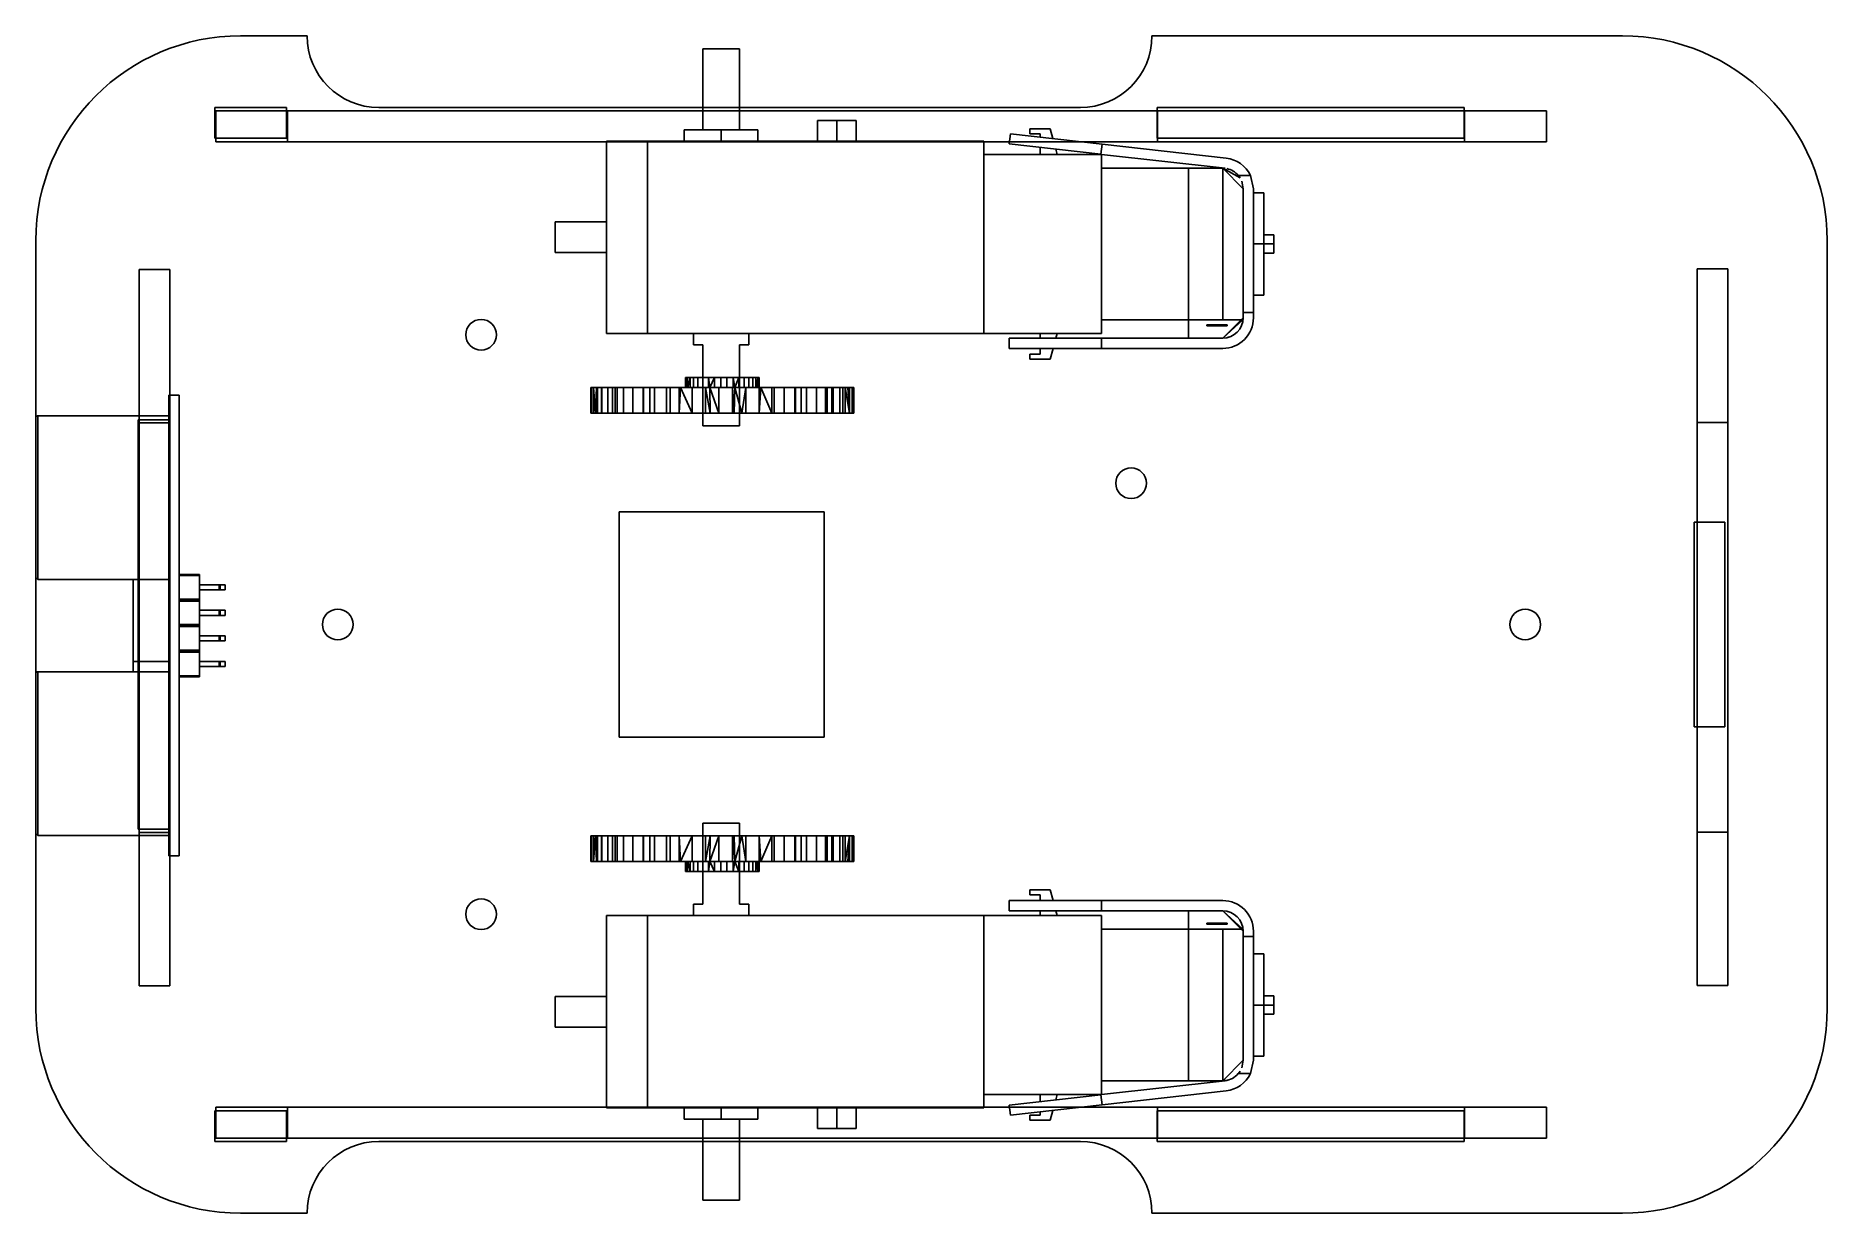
# Model space of a CAD drawing. Extents: x -88 to 88, y -58 to 58.
import ezdxf

# ---------------------------------------------------------------- set-up
doc = ezdxf.new("R2010")
doc.units = 0
doc.layers.get('0').update_dxf_attribs({"linetype": 'continuous'})

# ---------------------------------------------------------------- blocks, each defined once
blk = doc.blocks.new('PART__MIRRORING005')
at = {"color": 0}
for p, q in [((-62.92, -47.16), (-69.92, -47.16)), ((-69.92, -50.16), (-69.92, -47.16)), ((-62.92, -47.16), (22.08, -47.16)), ((-62.92, -50.16), (-62.92, -47.16)), ((52.08, -47.16), (22.08, -47.16)), ((22.08, -50.16), (22.08, -47.16)), ((52.08, -47.16), (60.08, -47.16)), ((52.08, -50.16), (52.08, -47.16)), ((60.08, -50.16), (60.08, -47.16)), ((-62.92, -50.16), (-69.92, -50.16)), ((-62.92, -50.16), (22.08, -50.16)), ((52.08, -50.16), (22.08, -50.16)), ((52.08, -50.16), (60.08, -50.16))]:
    blk.add_line(p, q, dxfattribs=at)
blk = doc.blocks.new('BODY004001')
at = {"color": 0}
for p, q in [((-77.41, 19.69), (-77.41, 34.69)), ((-74.41, 34.69), (-77.41, 34.69)), ((-74.41, 19.69), (-74.41, 34.69)), ((-77.41, -20.31), (-77.41, 19.69)), ((-74.41, 19.69), (-77.41, 19.69)), ((-74.41, -20.31), (-74.41, 19.69)), ((-77.41, -20.31), (-77.41, -35.31)), ((-74.41, -20.31), (-77.41, -20.31)), ((-74.41, -20.31), (-74.41, -35.31)), ((-74.41, -35.31), (-77.41, -35.31))]:
    blk.add_line(p, q, dxfattribs=at)
blk = doc.blocks.new('BODY005002')
at = {"color": 0}
for p, q in [((74.81, 19.73), (74.81, 34.73)), ((74.81, 34.73), (77.81, 34.73)), ((77.81, 19.73), (77.81, 34.73)), ((74.81, -20.27), (74.81, 19.73)), ((74.81, 19.73), (77.81, 19.73)), ((77.81, -20.27), (77.81, 19.73)), ((74.81, -20.27), (77.81, -20.27)), ((74.81, -20.27), (74.81, -35.27)), ((77.81, -20.27), (77.81, -35.27)), ((74.81, -35.27), (77.81, -35.27))]:
    blk.add_line(p, q, dxfattribs=at)
blk = doc.blocks.new('BODY001')
at = {"color": 0}
for p, q in [((-67.5, 57.5), (-61, 57.5)), ((67.5, 57.5), (21.54, 57.5)), ((-70, 50.5), (-63, 50.5)), ((-70, 47.5), (-70, 50.5)), ((-63, 50.5), (-63, 47.5)), ((-54, 50.5), (14.54, 50.5)), ((52.04, 50.5), (22.04, 50.5)), ((22.04, 50.5), (22.04, 47.5)), ((52.04, 47.5), (52.04, 50.5)), ((-63, 47.5), (-70, 47.5)), ((22.04, 47.5), (52.04, 47.5)), ((-87.5, -37.5), (-87.5, 37.5)), ((87.5, 37.5), (87.5, -37.5)), ((-77.5, 20), (-74.5, 20)), ((-77.5, 20), (-77.5, -20)), ((-74.5, 20), (-74.5, -20)), ((-30.5, 11), (-30.5, -11)), ((-10.5, 11), (-30.5, 11)), ((-10.5, 11), (-10.5, -11)), ((74.5, 10), (77.5, 10)), ((74.5, 10), (74.5, -10)), ((77.5, 10), (77.5, -10)), ((74.5, -10), (77.5, -10)), ((-10.5, -11), (-30.5, -11)), ((-77.5, -20), (-74.5, -20)), ((-70, -47.5), (-70, -50.5)), ((-63, -47.5), (-70, -47.5)), ((-63, -50.5), (-63, -47.5)), ((22.04, -47.5), (52.04, -47.5)), ((22.04, -50.5), (22.04, -47.5)), ((52.04, -47.5), (52.04, -50.5)), ((-70, -50.5), (-63, -50.5)), ((-54, -50.5), (14.54, -50.5)), ((52.04, -50.5), (22.04, -50.5)), ((-67.5, -57.5), (-61, -57.5)), ((67.5, -57.5), (21.54, -57.5))]:
    blk.add_line(p, q, dxfattribs=at)
for centre in [(-44, 28.3), (19.5, 13.8), (-44, -28.3)]:
    blk.add_circle(centre, 1.5, dxfattribs=at)
for centre, radius, start, end in [((-67.5, 37.5), 20, 90, 180), ((-54, 57.5), 7, -180, -90), ((14.54, 57.5), 7, -90, 0), ((67.5, 37.5), 20, 0, 90), ((-58, 0), 1.5, 0, 180), ((-58, 0), 1.5, 180, 0), ((58, 0), 1.5, 0, 180), ((58, 0), 1.5, 180, 0), ((-67.5, -37.5), 20, -180, -90), ((67.5, -37.5), 20, -90, 0), ((-54, -57.5), 7, 90, 180), ((14.54, -57.5), 7, 0, 90)]:
    blk.add_arc(centre, radius, start, end, dxfattribs=at)
blk = doc.blocks.new('HC_SR04_SIMPLE__01')
at = {"color": 0}
for p, q in [((-73.5, 22.39), (-74.5, 22.39)), ((-74.5, -22.61), (-74.5, 22.39)), ((-73.5, -22.61), (-73.5, 22.39)), ((-74.5, 20.39), (-87.3, 20.39)), ((-87.3, 4.39), (-74.5, 4.39)), ((-78, -3.61), (-78, 4.39)), ((-73.5, 4.89), (-71.5, 4.89)), ((-73.5, 4.79), (-71.5, 4.79)), ((-71.5, 2.49), (-71.5, 4.79)), ((-71.5, 3.89), (-69.6, 3.89)), ((-69.6, 3.39), (-69.6, 3.89)), ((-69.5, 3.89), (-69, 3.89)), ((-69.5, 3.39), (-69.5, 3.89)), ((-69, 3.89), (-69, 3.39)), ((-73.5, 2.49), (-71.5, 2.49)), ((-73.5, 2.39), (-71.5, 2.39)), ((-73.5, 2.29), (-71.5, 2.29)), ((-71.5, 3.39), (-69.6, 3.39)), ((-71.5, -0.01), (-71.5, 2.29)), ((-69, 3.39), (-69.5, 3.39)), ((-71.5, 1.39), (-69.6, 1.39)), ((-71.5, 0.89), (-69.6, 0.89)), ((-69.6, 0.89), (-69.6, 1.39)), ((-69.5, 1.39), (-69, 1.39)), ((-69.5, 0.89), (-69.5, 1.39)), ((-69, 0.89), (-69.5, 0.89)), ((-69, 1.39), (-69, 0.89)), ((-73.5, -0.01), (-71.5, -0.01)), ((-73.5, -0.11), (-71.5, -0.11)), ((-73.5, -0.21), (-71.5, -0.21)), ((-71.5, -2.51), (-71.5, -0.21)), ((-71.5, -1.11), (-69.6, -1.11)), ((-71.5, -1.61), (-69.6, -1.61)), ((-69.6, -1.61), (-69.6, -1.11)), ((-69.5, -1.61), (-69.5, -1.11)), ((-69.5, -1.11), (-69, -1.11)), ((-69, -1.61), (-69.5, -1.61)), ((-69, -1.11), (-69, -1.61)), ((-73.5, -2.51), (-71.5, -2.51)), ((-73.5, -2.61), (-71.5, -2.61)), ((-73.5, -2.71), (-71.5, -2.71)), ((-71.5, -5.01), (-71.5, -2.71)), ((-74.5, -4.61), (-87.3, -4.61)), ((-74.5, -3.61), (-78, -3.61)), ((-73.5, -5.01), (-71.5, -5.01)), ((-73.5, -5.11), (-71.5, -5.11)), ((-71.5, -3.61), (-69.6, -3.61)), ((-71.5, -4.11), (-69.6, -4.11)), ((-69.6, -4.11), (-69.6, -3.61)), ((-69.5, -3.61), (-69, -3.61)), ((-69.5, -4.11), (-69.5, -3.61)), ((-69, -4.11), (-69.5, -4.11)), ((-69, -3.61), (-69, -4.11)), ((-87.3, -20.61), (-74.5, -20.61)), ((-73.5, -22.61), (-74.5, -22.61))]:
    blk.add_line(p, q, dxfattribs=at)
for points in [[(-87.5, 4.59), (-87.5, 6.91), (-87.5, 12.39), (-87.5, 17.87), (-87.5, 20.19)], [(-87.3, 4.39), (-87.3, 6.77), (-87.3, 12.39), (-87.3, 18.01), (-87.3, 20.39)], [(-87.5, 5.89), (-87.5, 9.16), (-87.5, 15.62), (-87.5, 18.89)], [(-87.5, 5.89), (-87.5, 4.59)], [(-87.3, 4.39), (-87.5, 4.59)], [(-71.5, 4.89), (-71.5, 4.79)], [(-69.6, 3.89), (-69.5, 3.89)], [(-71.5, 2.49), (-71.5, 2.39)], [(-71.5, 2.39), (-71.5, 2.29)], [(-69.6, 3.39), (-69.5, 3.39)], [(-69.6, 1.39), (-69.5, 1.39)], [(-69.6, 0.89), (-69.5, 0.89)], [(-71.5, -0.01), (-71.5, -0.11)], [(-71.5, -0.11), (-71.5, -0.21)], [(-69.6, -1.11), (-69.5, -1.11)], [(-69.6, -1.61), (-69.5, -1.61)], [(-71.5, -2.51), (-71.5, -2.61)], [(-71.5, -2.61), (-71.5, -2.71)], [(-87.5, -20.41), (-87.5, -18.09), (-87.5, -12.61), (-87.5, -7.13), (-87.5, -4.81)], [(-87.3, -20.61), (-87.3, -18.23), (-87.3, -12.61), (-87.3, -6.99), (-87.3, -4.61)], [(-78, -4.61), (-78, -3.61)], [(-71.5, -5.01), (-71.5, -5.11)], [(-69.6, -3.61), (-69.5, -3.61)], [(-69.6, -4.11), (-69.5, -4.11)], [(-87.5, -19.11), (-87.5, -15.84), (-87.5, -9.38), (-87.5, -6.11)], [(-87.3, -20.61), (-87.5, -20.41)]]:
    blk.add_lwpolyline(points, dxfattribs=at)
for centre in [(-87.3, 20.19), (-87.3, -4.81)]:
    blk.add_arc(centre, 0.2, 90, -180, dxfattribs=at)
blk = doc.blocks.new('PADBODY001')
at = {"color": 0}
for p, q in [((-62.92, 50.16), (-69.92, 50.16)), ((-69.92, 50.16), (-69.92, 47.16)), ((-62.92, 50.16), (22.08, 50.16)), ((-62.92, 50.16), (-62.92, 47.16)), ((52.08, 50.16), (22.08, 50.16)), ((22.08, 50.16), (22.08, 47.16)), ((52.08, 50.16), (60.08, 50.16)), ((52.08, 50.16), (52.08, 47.16)), ((60.08, 50.16), (60.08, 47.16)), ((-62.92, 47.16), (-69.92, 47.16)), ((-62.92, 47.16), (22.08, 47.16)), ((52.08, 47.16), (22.08, 47.16)), ((52.08, 47.16), (60.08, 47.16))]:
    blk.add_line(p, q, dxfattribs=at)
blk = doc.blocks.new('PDM001001')
at = {"color": 0}
for p, q in [((-33.23, -20.64), (-33.29, -20.64)), ((-33.29, -20.64), (-33.29, -23.14)), ((-33.22, -20.64), (-33.23, -20.64)), ((-33.23, -20.64), (-33.23, -23.14)), ((-33.02, -20.64), (-33.22, -20.64)), ((-33.22, -20.64), (-33.22, -23.14)), ((-32.84, -20.64), (-33.02, -23.14)), ((-32.84, -20.64), (-33.02, -20.64)), ((-33.02, -20.64), (-33.02, -23.14)), ((-32.84, -20.64), (-32.72, -23.14)), ((-32.68, -20.64), (-32.84, -20.64)), ((-32.68, -20.64), (-32.72, -23.14)), ((-32.68, -20.64), (-32.68, -23.14)), ((-32.64, -20.64), (-32.68, -20.64)), ((-32.24, -20.64), (-32.64, -20.64)), ((-32.64, -20.64), (-32.64, -23.14)), ((-32.22, -20.64), (-32.24, -20.64)), ((-32.24, -20.64), (-32.24, -23.14)), ((-31.62, -20.64), (-32.22, -20.64)), ((-32.22, -20.64), (-32.22, -23.14)), ((-31.15, -20.64), (-31.62, -20.64)), ((-31.62, -20.64), (-31.62, -23.14)), ((-30.91, -20.64), (-31.15, -20.64)), ((-31.15, -20.64), (-31.15, -23.14)), ((-30.7, -20.64), (-30.91, -20.64)), ((-30.91, -20.64), (-30.91, -23.14)), ((-30.09, -20.64), (-30.7, -20.64)), ((-30.7, -20.64), (-30.7, -23.14)), ((-29.17, -20.64), (-30.09, -20.64)), ((-30.09, -20.64), (-30.09, -23.14)), ((-28.18, -20.64), (-29.17, -20.64)), ((-29.17, -20.64), (-29.17, -23.14)), ((-28.15, -20.64), (-28.18, -20.64)), ((-28.18, -20.64), (-28.18, -23.14)), ((-27.52, -20.64), (-28.15, -20.64)), ((-28.15, -20.64), (-28.15, -23.14)), ((-27.06, -20.64), (-27.52, -20.64)), ((-27.52, -20.64), (-27.52, -23.14)), ((-25.89, -20.64), (-27.06, -20.64)), ((-27.06, -20.64), (-27.06, -23.14)), ((-25.52, -20.64), (-25.89, -20.64)), ((-25.89, -20.64), (-25.89, -23.14)), ((-24.66, -20.64), (-25.52, -20.64)), ((-25.52, -20.64), (-25.52, -23.14)), ((-23.39, -20.64), (-24.66, -20.64)), ((-24.66, -20.64), (-24.51, -23.14)), ((-24.66, -20.64), (-24.66, -23.14)), ((-23.39, -20.64), (-24.51, -23.14)), ((-22.09, -20.64), (-23.39, -20.64)), ((-23.39, -20.64), (-23.39, -23.14)), ((-21.62, -20.64), (-22.09, -20.64)), ((-21.62, -20.64), (-22.09, -23.14)), ((-22.09, -20.64), (-22.09, -23.14)), ((-20.77, -20.64), (-21.67, -23.14)), ((-21.62, -20.64), (-21.67, -23.14)), ((-20.77, -20.64), (-21.62, -20.64)), ((-19.45, -20.64), (-20.77, -20.64)), ((-20.77, -20.64), (-20.77, -23.14)), ((-19.27, -20.64), (-19.45, -20.64)), ((-19.27, -20.64), (-19.45, -23.14)), ((-19.45, -20.64), (-19.45, -23.14)), ((-18.54, -20.64), (-19.27, -20.64)), ((-19.21, -23.14), (-19.27, -20.64)), ((-19.21, -23.14), (-18.54, -20.64)), ((-18.14, -20.64), (-18.54, -20.64)), ((-18.14, -23.14), (-18.54, -20.64)), ((-16.85, -20.64), (-18.14, -20.64)), ((-18.14, -23.14), (-18.14, -20.64)), ((-15.6, -20.64), (-16.85, -20.64)), ((-16.67, -23.14), (-16.85, -20.64)), ((-16.85, -23.14), (-16.85, -20.64)), ((-16.67, -23.14), (-15.6, -20.64)), ((-15.36, -20.64), (-15.6, -20.64)), ((-15.6, -23.14), (-15.6, -20.64)), ((-14.4, -20.64), (-15.36, -20.64)), ((-15.36, -23.14), (-15.36, -20.64)), ((-13.36, -20.64), (-14.4, -20.64)), ((-14.4, -23.14), (-14.4, -20.64)), ((-13.27, -20.64), (-13.36, -20.64)), ((-13.36, -23.14), (-13.36, -20.64)), ((-12.73, -20.64), (-13.27, -20.64)), ((-13.27, -23.14), (-13.27, -20.64)), ((-12.21, -20.64), (-12.73, -20.64)), ((-12.73, -23.14), (-12.73, -20.64)), ((-11.24, -20.64), (-12.21, -20.64)), ((-12.21, -23.14), (-12.21, -20.64)), ((-10.37, -20.64), (-11.24, -20.64)), ((-11.24, -23.14), (-11.24, -20.64)), ((-10.18, -20.64), (-10.37, -20.64)), ((-10.37, -23.14), (-10.37, -20.64)), ((-9.73, -20.64), (-10.18, -20.64)), ((-10.18, -20.64), (-10.18, -23.14)), ((-9.6, -20.64), (-9.73, -20.64)), ((-9.73, -20.64), (-9.73, -23.14)), ((-8.95, -20.64), (-9.6, -20.64)), ((-9.6, -20.64), (-9.6, -23.14)), ((-8.66, -20.64), (-8.95, -20.64)), ((-8.95, -20.64), (-8.95, -23.14)), ((-8.42, -20.64), (-8.66, -20.64)), ((-8.66, -20.64), (-8.66, -23.14)), ((-8.02, -20.64), (-8.42, -20.64)), ((-8.02, -20.64), (-8.42, -23.14)), ((-8.42, -20.64), (-8.42, -23.14)), ((-8.02, -20.64), (-8.17, -23.14)), ((-8.02, -20.64), (-8.17, -23.14)), ((-8.02, -20.64), (-8.02, -20.64)), ((-7.74, -20.64), (-8.02, -20.64)), ((-8.02, -20.64), (-8.02, -23.14)), ((-7.67, -20.64), (-7.74, -20.64)), ((-7.74, -20.64), (-7.74, -23.14)), ((-7.61, -20.64), (-7.67, -20.64)), ((-7.67, -20.64), (-7.67, -23.14)), ((-7.59, -20.64), (-7.61, -20.64)), ((-7.61, -20.64), (-7.61, -23.14)), ((-7.59, -20.64), (-7.59, -23.14)), ((-33.29, -23.14), (-33.23, -23.14)), ((-33.23, -23.14), (-33.22, -23.14)), ((-33.22, -23.14), (-33.02, -23.14)), ((-33.02, -23.14), (-32.72, -23.14)), ((-32.72, -23.14), (-32.68, -23.14)), ((-32.68, -23.14), (-32.64, -23.14)), ((-32.64, -23.14), (-32.24, -23.14)), ((-32.24, -23.14), (-32.22, -23.14)), ((-32.22, -23.14), (-31.62, -23.14)), ((-31.62, -23.14), (-31.15, -23.14)), ((-31.15, -23.14), (-30.91, -23.14)), ((-30.91, -23.14), (-30.7, -23.14)), ((-30.7, -23.14), (-30.09, -23.14)), ((-30.09, -23.14), (-29.17, -23.14)), ((-29.17, -23.14), (-28.18, -23.14)), ((-28.18, -23.14), (-28.15, -23.14)), ((-28.15, -23.14), (-27.52, -23.14)), ((-27.52, -23.14), (-27.06, -23.14)), ((-27.06, -23.14), (-25.89, -23.14)), ((-25.89, -23.14), (-25.52, -23.14)), ((-25.52, -23.14), (-24.66, -23.14)), ((-24.66, -23.14), (-24.51, -23.14)), ((-24.51, -23.14), (-23.39, -23.14)), ((-24.04, -23.14), (-24.04, -24.14)), ((-24.04, -24.14), (-23.99, -24.14)), ((-23.99, -23.14), (-23.99, -24.14)), ((-23.99, -24.14), (-23.84, -24.14)), ((-23.82, -23.14), (-23.84, -24.14)), ((-23.84, -23.14), (-23.84, -24.14)), ((-23.84, -24.14), (-23.58, -24.14)), ((-23.82, -23.14), (-23.58, -24.14)), ((-23.58, -23.14), (-23.58, -24.14)), ((-23.58, -24.14), (-23.24, -24.14)), ((-23.39, -23.14), (-22.09, -23.14)), ((-23.24, -23.14), (-23.24, -24.14)), ((-23.24, -24.14), (-22.82, -24.14)), ((-22.82, -23.14), (-22.82, -24.14)), ((-22.82, -24.14), (-22.33, -24.14)), ((-22.33, -23.14), (-22.33, -24.14)), ((-22.33, -24.14), (-21.78, -24.14)), ((-22.09, -23.14), (-21.67, -23.14)), ((-21.67, -23.14), (-21.78, -24.14)), ((-21.78, -23.14), (-21.78, -24.14)), ((-21.78, -24.14), (-21.2, -24.14)), ((-21.67, -23.14), (-20.77, -23.14)), ((-21.67, -23.14), (-21.2, -24.14)), ((-21.2, -23.14), (-21.2, -24.14)), ((-21.2, -24.14), (-20.59, -24.14)), ((-20.77, -23.14), (-19.45, -23.14)), ((-20.59, -23.14), (-20.59, -24.14)), ((-20.59, -24.14), (-19.98, -24.14)), ((-19.98, -23.14), (-19.98, -24.14)), ((-19.98, -24.14), (-19.39, -24.14)), ((-19.45, -23.14), (-19.21, -23.14)), ((-19.21, -23.14), (-19.39, -24.14)), ((-19.39, -23.14), (-19.39, -24.14)), ((-19.39, -24.14), (-18.82, -24.14)), ((-19.21, -23.14), (-18.14, -23.14)), ((-19.21, -23.14), (-18.82, -24.14)), ((-18.82, -23.14), (-18.82, -24.14)), ((-18.82, -24.14), (-18.3, -24.14)), ((-18.3, -23.14), (-18.3, -24.14)), ((-18.3, -24.14), (-17.84, -24.14)), ((-18.14, -23.14), (-16.85, -23.14)), ((-17.84, -23.14), (-17.84, -24.14)), ((-17.84, -24.14), (-17.46, -24.14)), ((-17.46, -23.14), (-17.46, -24.14)), ((-17.46, -24.14), (-17.16, -24.14)), ((-17.07, -23.14), (-17.16, -24.14)), ((-17.16, -23.14), (-17.16, -24.14)), ((-17.16, -24.14), (-16.96, -24.14)), ((-17.07, -23.14), (-16.96, -24.14)), ((-16.96, -23.14), (-16.96, -24.14)), ((-16.96, -24.14), (-16.85, -24.14)), ((-16.85, -23.14), (-16.67, -23.14)), ((-16.85, -23.14), (-16.85, -24.14)), ((-16.85, -24.14), (-16.84, -24.14)), ((-16.84, -23.14), (-16.84, -24.14)), ((-16.67, -23.14), (-15.6, -23.14)), ((-15.6, -23.14), (-15.36, -23.14)), ((-15.36, -23.14), (-14.4, -23.14)), ((-14.4, -23.14), (-13.36, -23.14)), ((-13.36, -23.14), (-13.27, -23.14)), ((-13.27, -23.14), (-12.73, -23.14)), ((-12.73, -23.14), (-12.21, -23.14)), ((-12.21, -23.14), (-11.24, -23.14)), ((-11.24, -23.14), (-10.37, -23.14)), ((-10.37, -23.14), (-10.18, -23.14)), ((-10.18, -23.14), (-9.73, -23.14)), ((-9.73, -23.14), (-9.6, -23.14)), ((-9.6, -23.14), (-8.95, -23.14)), ((-8.95, -23.14), (-8.66, -23.14)), ((-8.66, -23.14), (-8.42, -23.14)), ((-8.42, -23.14), (-8.17, -23.14)), ((-8.17, -23.14), (-8.02, -23.14)), ((-8.02, -23.14), (-7.74, -23.14)), ((-7.74, -23.14), (-7.67, -23.14)), ((-7.67, -23.14), (-7.61, -23.14)), ((-7.61, -23.14), (-7.59, -23.14))]:
    blk.add_line(p, q, dxfattribs=at)
blk = doc.blocks.new('PART__MIRRORING004')
at = {"color": 0}
for p, q in [((-33.29, 23.14), (-33.23, 23.14)), ((-33.29, 20.64), (-33.29, 23.14)), ((-33.23, 23.14), (-33.22, 23.14)), ((-33.23, 20.64), (-33.23, 23.14)), ((-33.22, 23.14), (-33.02, 23.14)), ((-33.22, 20.64), (-33.22, 23.14)), ((-33.02, 23.14), (-32.72, 23.14)), ((-32.84, 20.64), (-33.02, 23.14)), ((-33.02, 20.64), (-33.02, 23.14)), ((-32.84, 20.64), (-32.72, 23.14)), ((-32.72, 23.14), (-32.68, 23.14)), ((-32.68, 20.64), (-32.72, 23.14)), ((-32.68, 20.64), (-32.68, 23.14)), ((-32.68, 23.14), (-32.64, 23.14)), ((-32.64, 23.14), (-32.24, 23.14)), ((-32.64, 20.64), (-32.64, 23.14)), ((-32.24, 23.14), (-32.22, 23.14)), ((-32.24, 20.64), (-32.24, 23.14)), ((-32.22, 23.14), (-31.62, 23.14)), ((-32.22, 20.64), (-32.22, 23.14)), ((-31.62, 23.14), (-31.15, 23.14)), ((-31.62, 20.64), (-31.62, 23.14)), ((-31.15, 23.14), (-30.91, 23.14)), ((-31.15, 20.64), (-31.15, 23.14)), ((-30.91, 23.14), (-30.7, 23.14)), ((-30.91, 20.64), (-30.91, 23.14)), ((-30.7, 23.14), (-30.09, 23.14)), ((-30.7, 20.64), (-30.7, 23.14)), ((-30.09, 23.14), (-29.17, 23.14)), ((-30.09, 20.64), (-30.09, 23.14)), ((-29.17, 23.14), (-28.18, 23.14)), ((-29.17, 20.64), (-29.17, 23.14)), ((-28.18, 23.14), (-28.15, 23.14)), ((-28.18, 20.64), (-28.18, 23.14)), ((-28.15, 23.14), (-27.52, 23.14)), ((-28.15, 20.64), (-28.15, 23.14)), ((-27.52, 23.14), (-27.06, 23.14)), ((-27.52, 20.64), (-27.52, 23.14)), ((-27.06, 23.14), (-25.89, 23.14)), ((-27.06, 20.64), (-27.06, 23.14)), ((-25.89, 23.14), (-25.52, 23.14)), ((-25.89, 20.64), (-25.89, 23.14)), ((-25.52, 23.14), (-24.66, 23.14)), ((-25.52, 20.64), (-25.52, 23.14)), ((-24.66, 20.64), (-24.51, 23.14)), ((-24.66, 23.14), (-24.51, 23.14)), ((-24.66, 20.64), (-24.66, 23.14)), ((-24.51, 23.14), (-23.39, 23.14)), ((-23.39, 20.64), (-24.51, 23.14)), ((-24.04, 23.14), (-24.04, 24.14)), ((-24.04, 24.14), (-23.99, 24.14)), ((-23.99, 23.14), (-23.99, 24.14)), ((-23.99, 24.14), (-23.84, 24.14)), ((-23.84, 24.14), (-23.58, 24.14)), ((-23.82, 23.14), (-23.84, 24.14)), ((-23.84, 23.14), (-23.84, 24.14)), ((-23.82, 23.14), (-23.58, 24.14)), ((-23.58, 23.14), (-23.58, 24.14)), ((-23.58, 24.14), (-23.24, 24.14)), ((-23.39, 20.64), (-23.39, 23.14)), ((-23.39, 23.14), (-22.09, 23.14)), ((-23.24, 23.14), (-23.24, 24.14)), ((-23.24, 24.14), (-22.82, 24.14)), ((-22.82, 23.14), (-22.82, 24.14)), ((-22.82, 24.14), (-22.33, 24.14)), ((-22.33, 23.14), (-22.33, 24.14)), ((-22.33, 24.14), (-21.78, 24.14)), ((-22.09, 23.14), (-21.67, 23.14)), ((-21.62, 20.64), (-22.09, 23.14)), ((-22.09, 20.64), (-22.09, 23.14)), ((-21.78, 24.14), (-21.2, 24.14)), ((-21.67, 23.14), (-21.78, 24.14)), ((-21.78, 23.14), (-21.78, 24.14)), ((-21.67, 23.14), (-21.2, 24.14)), ((-21.67, 23.14), (-20.77, 23.14)), ((-20.77, 20.64), (-21.67, 23.14)), ((-21.62, 20.64), (-21.67, 23.14)), ((-21.2, 23.14), (-21.2, 24.14)), ((-21.2, 24.14), (-20.59, 24.14)), ((-20.77, 20.64), (-20.77, 23.14)), ((-20.77, 23.14), (-19.45, 23.14)), ((-20.59, 23.14), (-20.59, 24.14)), ((-20.59, 24.14), (-19.98, 24.14)), ((-19.98, 23.14), (-19.98, 24.14)), ((-19.98, 24.14), (-19.39, 24.14)), ((-19.27, 20.64), (-19.45, 23.14)), ((-19.45, 23.14), (-19.21, 23.14)), ((-19.45, 20.64), (-19.45, 23.14)), ((-19.39, 24.14), (-18.82, 24.14)), ((-19.21, 23.14), (-19.39, 24.14)), ((-19.39, 23.14), (-19.39, 24.14)), ((-19.21, 23.14), (-19.27, 20.64)), ((-19.21, 23.14), (-18.82, 24.14)), ((-19.21, 23.14), (-18.54, 20.64)), ((-19.21, 23.14), (-18.14, 23.14)), ((-18.82, 23.14), (-18.82, 24.14)), ((-18.82, 24.14), (-18.3, 24.14)), ((-18.14, 23.14), (-18.54, 20.64)), ((-18.3, 23.14), (-18.3, 24.14)), ((-18.3, 24.14), (-17.84, 24.14)), ((-18.14, 23.14), (-18.14, 20.64)), ((-18.14, 23.14), (-16.85, 23.14)), ((-17.84, 23.14), (-17.84, 24.14)), ((-17.84, 24.14), (-17.46, 24.14)), ((-17.46, 23.14), (-17.46, 24.14)), ((-17.46, 24.14), (-17.16, 24.14)), ((-17.16, 24.14), (-16.96, 24.14)), ((-17.07, 23.14), (-17.16, 24.14)), ((-17.16, 23.14), (-17.16, 24.14)), ((-17.07, 23.14), (-16.96, 24.14)), ((-16.96, 23.14), (-16.96, 24.14)), ((-16.96, 24.14), (-16.85, 24.14)), ((-16.85, 24.14), (-16.84, 24.14)), ((-16.85, 23.14), (-16.85, 24.14)), ((-16.67, 23.14), (-16.85, 20.64)), ((-16.85, 23.14), (-16.85, 20.64)), ((-16.85, 23.14), (-16.67, 23.14)), ((-16.84, 23.14), (-16.84, 24.14)), ((-16.67, 23.14), (-15.6, 20.64)), ((-16.67, 23.14), (-15.6, 23.14)), ((-15.6, 23.14), (-15.6, 20.64)), ((-15.6, 23.14), (-15.36, 23.14)), ((-15.36, 23.14), (-14.4, 23.14)), ((-15.36, 23.14), (-15.36, 20.64)), ((-14.4, 23.14), (-13.36, 23.14)), ((-14.4, 23.14), (-14.4, 20.64)), ((-13.36, 23.14), (-13.27, 23.14)), ((-13.36, 23.14), (-13.36, 20.64)), ((-13.27, 23.14), (-12.73, 23.14)), ((-13.27, 23.14), (-13.27, 20.64)), ((-12.73, 23.14), (-12.21, 23.14)), ((-12.73, 23.14), (-12.73, 20.64)), ((-12.21, 23.14), (-11.24, 23.14)), ((-12.21, 23.14), (-12.21, 20.64)), ((-11.24, 23.14), (-10.37, 23.14)), ((-11.24, 23.14), (-11.24, 20.64)), ((-10.37, 23.14), (-10.18, 23.14)), ((-10.37, 23.14), (-10.37, 20.64)), ((-10.18, 23.14), (-9.73, 23.14)), ((-10.18, 20.64), (-10.18, 23.14)), ((-9.73, 23.14), (-9.6, 23.14)), ((-9.73, 20.64), (-9.73, 23.14)), ((-9.6, 23.14), (-8.95, 23.14)), ((-9.6, 20.64), (-9.6, 23.14)), ((-8.95, 23.14), (-8.66, 23.14)), ((-8.95, 20.64), (-8.95, 23.14)), ((-8.66, 23.14), (-8.42, 23.14)), ((-8.66, 20.64), (-8.66, 23.14)), ((-8.42, 23.14), (-8.17, 23.14)), ((-8.02, 20.64), (-8.42, 23.14)), ((-8.42, 20.64), (-8.42, 23.14)), ((-8.17, 23.14), (-8.02, 23.14)), ((-8.02, 20.64), (-8.17, 23.14)), ((-8.02, 20.64), (-8.17, 23.14)), ((-8.02, 20.64), (-8.02, 23.14)), ((-8.02, 23.14), (-7.74, 23.14)), ((-7.74, 23.14), (-7.67, 23.14)), ((-7.74, 20.64), (-7.74, 23.14)), ((-7.67, 23.14), (-7.61, 23.14)), ((-7.67, 20.64), (-7.67, 23.14)), ((-7.61, 23.14), (-7.59, 23.14)), ((-7.61, 20.64), (-7.61, 23.14)), ((-7.59, 20.64), (-7.59, 23.14)), ((-33.23, 20.64), (-33.29, 20.64)), ((-33.22, 20.64), (-33.23, 20.64)), ((-33.02, 20.64), (-33.22, 20.64)), ((-32.84, 20.64), (-33.02, 20.64)), ((-32.68, 20.64), (-32.84, 20.64)), ((-32.64, 20.64), (-32.68, 20.64)), ((-32.24, 20.64), (-32.64, 20.64)), ((-32.22, 20.64), (-32.24, 20.64)), ((-31.62, 20.64), (-32.22, 20.64)), ((-31.99, 20.64), (-31.99, 20.64)), ((-31.99, 20.64), (-31.97, 20.64)), ((-31.99, 20.64), (-31.99, 20.64)), ((-31.99, 20.64), (-31.99, 20.64)), ((-31.97, 20.64), (-31.95, 20.64)), ((-31.97, 20.64), (-31.97, 20.64)), ((-31.95, 20.64), (-31.92, 20.64)), ((-31.95, 20.64), (-31.95, 20.64)), ((-31.92, 20.64), (-31.87, 20.64)), ((-31.92, 20.64), (-31.92, 20.64)), ((-31.87, 20.64), (-31.83, 20.64)), ((-31.87, 20.64), (-31.87, 20.64)), ((-31.83, 20.64), (-31.77, 20.64)), ((-31.83, 20.64), (-31.83, 20.64)), ((-31.77, 20.64), (-31.72, 20.64)), ((-31.77, 20.64), (-31.77, 20.64)), ((-31.72, 20.64), (-31.65, 20.64)), ((-31.72, 20.64), (-31.72, 20.64)), ((-31.65, 20.64), (-31.59, 20.64)), ((-31.65, 20.64), (-31.65, 20.64)), ((-31.15, 20.64), (-31.62, 20.64)), ((-31.59, 20.64), (-28.39, 20.64)), ((-31.59, 20.64), (-31.59, 20.64)), ((-31.48, 20.64), (-31.47, 20.64)), ((-31.48, 20.64), (-31.47, 20.64)), ((-31.48, 20.64), (-31.48, 20.64)), ((-31.48, 20.64), (-31.48, 20.64)), ((-31.47, 20.64), (-31.47, 20.64)), ((-31.47, 20.64), (-31.46, 20.64)), ((-31.47, 20.64), (-31.46, 20.64)), ((-31.47, 20.64), (-31.47, 20.64)), ((-31.47, 20.64), (-31.47, 20.64)), ((-31.47, 20.64), (-31.47, 20.64)), ((-31.47, 20.64), (-31.47, 20.64)), ((-31.46, 20.64), (-31.43, 20.64)), ((-31.46, 20.64), (-31.4, 20.64)), ((-31.46, 20.64), (-31.46, 20.64)), ((-31.46, 20.64), (-31.46, 20.64)), ((-31.43, 20.64), (-31.4, 20.64)), ((-31.43, 20.64), (-31.43, 20.64)), ((-31.4, 20.64), (-31.36, 20.64)), ((-31.4, 20.64), (-31.37, 20.64)), ((-31.4, 20.64), (-31.4, 20.64)), ((-31.4, 20.64), (-31.4, 20.64)), ((-31.37, 20.64), (-31.34, 20.64)), ((-31.37, 20.64), (-31.37, 20.64)), ((-31.36, 20.64), (-31.31, 20.64)), ((-31.36, 20.64), (-31.36, 20.64)), ((-31.34, 20.64), (-31.3, 20.64)), ((-31.34, 20.64), (-31.34, 20.64)), ((-31.31, 20.64), (-31.26, 20.64)), ((-31.31, 20.64), (-31.31, 20.64)), ((-31.3, 20.64), (-31.25, 20.64)), ((-31.3, 20.64), (-31.3, 20.64)), ((-31.26, 20.64), (-31.2, 20.64)), ((-31.26, 20.64), (-31.26, 20.64)), ((-31.25, 20.64), (-31.2, 20.64)), ((-31.25, 20.64), (-31.25, 20.64)), ((-31.2, 20.64), (-30.7, 20.64)), ((-31.2, 20.64), (-31.14, 20.64)), ((-31.2, 20.64), (-31.2, 20.64)), ((-31.2, 20.64), (-31.2, 20.64)), ((-30.91, 20.64), (-31.15, 20.64)), ((-31.14, 20.64), (-31.08, 20.64)), ((-31.14, 20.64), (-31.14, 20.64)), ((-31.08, 20.64), (-31.02, 20.64)), ((-31.08, 20.64), (-31.08, 20.64)), ((-31.02, 20.64), (-30.95, 20.64)), ((-31.02, 20.64), (-31.02, 20.64)), ((-30.95, 20.64), (-30.89, 20.64)), ((-30.95, 20.64), (-30.95, 20.64)), ((-30.7, 20.64), (-30.91, 20.64)), ((-30.89, 20.64), (-30.7, 20.64)), ((-30.89, 20.64), (-30.89, 20.64)), ((-30.09, 20.64), (-30.7, 20.64)), ((-30.7, 20.64), (-28.16, 20.64)), ((-30.7, 20.64), (-27.85, 20.64)), ((-30.7, 20.64), (-30.7, 20.64)), ((-30.7, 20.64), (-30.7, 20.64)), ((-29.17, 20.64), (-30.09, 20.64)), ((-29.92, 20.64), (-29.92, 20.64)), ((-29.92, 20.64), (-29.9, 20.64)), ((-29.92, 20.64), (-29.92, 20.64)), ((-29.92, 20.64), (-29.9, 20.64)), ((-29.92, 20.64), (-29.92, 20.64)), ((-29.92, 20.64), (-29.92, 20.64)), ((-29.92, 20.64), (-29.92, 20.64)), ((-29.92, 20.64), (-29.92, 20.64)), ((-29.9, 20.64), (-29.88, 20.64)), ((-29.9, 20.64), (-29.88, 20.64)), ((-29.9, 20.64), (-29.9, 20.64)), ((-29.9, 20.64), (-29.9, 20.64)), ((-29.88, 20.64), (-29.84, 20.64)), ((-29.88, 20.64), (-29.84, 20.64)), ((-29.88, 20.64), (-29.88, 20.64)), ((-29.88, 20.64), (-29.88, 20.64)), ((-29.84, 20.64), (-29.73, 20.64)), ((-29.84, 20.64), (-29.8, 20.64)), ((-29.84, 20.64), (-29.84, 20.64)), ((-29.84, 20.64), (-29.84, 20.64)), ((-29.8, 20.64), (-29.76, 20.64)), ((-29.8, 20.64), (-29.8, 20.64)), ((-29.76, 20.64), (-28.29, 20.64)), ((-29.76, 20.64), (-29.76, 20.64)), ((-29.73, 20.64), (-29.69, 20.64)), ((-29.73, 20.64), (-29.73, 20.64)), ((-29.69, 20.64), (-29.64, 20.64)), ((-29.69, 20.64), (-29.69, 20.64)), ((-29.64, 20.64), (-29.59, 20.64)), ((-29.64, 20.64), (-29.64, 20.64)), ((-29.59, 20.64), (-29.53, 20.64)), ((-29.59, 20.64), (-29.59, 20.64)), ((-29.53, 20.64), (-29.47, 20.64)), ((-29.53, 20.64), (-29.53, 20.64)), ((-29.47, 20.64), (-29.4, 20.64)), ((-29.47, 20.64), (-29.47, 20.64)), ((-29.4, 20.64), (-29.34, 20.64)), ((-29.4, 20.64), (-29.4, 20.64)), ((-29.34, 20.64), (-29.28, 20.64)), ((-29.34, 20.64), (-29.34, 20.64)), ((-29.28, 20.64), (-29.22, 20.64)), ((-29.28, 20.64), (-29.28, 20.64)), ((-29.22, 20.64), (-29.17, 20.64)), ((-29.22, 20.64), (-29.22, 20.64)), ((-28.18, 20.64), (-29.17, 20.64)), ((-29.17, 20.64), (-27.52, 20.64)), ((-29.17, 20.64), (-29.17, 20.64)), ((-28.39, 20.64), (-28.33, 20.64)), ((-28.39, 20.64), (-28.39, 20.64)), ((-28.33, 20.64), (-28.27, 20.64)), ((-28.33, 20.64), (-28.33, 20.64)), ((-28.29, 20.64), (-27.52, 20.64)), ((-28.29, 20.64), (-28.29, 20.64)), ((-28.27, 20.64), (-28.21, 20.64)), ((-28.27, 20.64), (-28.27, 20.64)), ((-28.21, 20.64), (-28.16, 20.64)), ((-28.21, 20.64), (-28.21, 20.64)), ((-28.15, 20.64), (-28.18, 20.64)), ((-28.16, 20.64), (-28.1, 20.64)), ((-28.16, 20.64), (-28.11, 20.64)), ((-28.16, 20.64), (-28.16, 20.64)), ((-28.16, 20.64), (-28.16, 20.64)), ((-27.52, 20.64), (-28.15, 20.64)), ((-28.11, 20.64), (-28.07, 20.64)), ((-28.11, 20.64), (-28.11, 20.64)), ((-28.1, 20.64), (-28.03, 20.64)), ((-28.1, 20.64), (-28.1, 20.64)), ((-28.07, 20.64), (-28.04, 20.64)), ((-28.07, 20.64), (-28.07, 20.64)), ((-28.04, 20.64), (-28.01, 20.64)), ((-28.04, 20.64), (-28.04, 20.64)), ((-28.03, 20.64), (-27.97, 20.64)), ((-28.03, 20.64), (-28.03, 20.64)), ((-28.01, 20.64), (-28, 20.64)), ((-28.01, 20.64), (-28.01, 20.64)), ((-28, 20.64), (-27.99, 20.64)), ((-28, 20.64), (-28, 20.64)), ((-27.99, 20.64), (-27.99, 20.64)), ((-27.97, 20.64), (-27.91, 20.64)), ((-27.97, 20.64), (-27.97, 20.64)), ((-27.91, 20.64), (-27.85, 20.64)), ((-27.91, 20.64), (-27.91, 20.64)), ((-27.85, 20.64), (-27.8, 20.64)), ((-27.85, 20.64), (-27.79, 20.64)), ((-27.85, 20.64), (-27.85, 20.64)), ((-27.85, 20.64), (-27.85, 20.64)), ((-27.8, 20.64), (-27.75, 20.64)), ((-27.8, 20.64), (-27.8, 20.64)), ((-27.79, 20.64), (-27.74, 20.64)), ((-27.79, 20.64), (-27.79, 20.64)), ((-27.75, 20.64), (-27.71, 20.64)), ((-27.75, 20.64), (-27.75, 20.64)), ((-27.74, 20.64), (-27.69, 20.64)), ((-27.74, 20.64), (-27.74, 20.64)), ((-27.71, 20.64), (-27.68, 20.64)), ((-27.71, 20.64), (-27.71, 20.64)), ((-27.69, 20.64), (-27.65, 20.64)), ((-27.69, 20.64), (-27.69, 20.64)), ((-27.68, 20.64), (-27.65, 20.64)), ((-27.68, 20.64), (-27.68, 20.64)), ((-27.65, 20.64), (-27.59, 20.64)), ((-27.65, 20.64), (-27.62, 20.64)), ((-27.65, 20.64), (-27.65, 20.64)), ((-27.65, 20.64), (-27.65, 20.64)), ((-27.62, 20.64), (-27.59, 20.64)), ((-27.62, 20.64), (-27.62, 20.64)), ((-27.59, 20.64), (-27.58, 20.64)), ((-27.59, 20.64), (-27.58, 20.64)), ((-27.59, 20.64), (-27.59, 20.64)), ((-27.59, 20.64), (-27.59, 20.64)), ((-27.58, 20.64), (-27.57, 20.64)), ((-27.58, 20.64), (-27.57, 20.64)), ((-27.58, 20.64), (-27.58, 20.64)), ((-27.58, 20.64), (-27.58, 20.64)), ((-27.57, 20.64), (-27.57, 20.64)), ((-27.57, 20.64), (-27.57, 20.64)), ((-27.06, 20.64), (-27.52, 20.64)), ((-27.52, 20.64), (-26.59, 20.64)), ((-27.52, 20.64), (-27.17, 20.64)), ((-27.52, 20.64), (-27.52, 20.64)), ((-27.48, 20.64), (-27.47, 20.64)), ((-27.48, 20.64), (-27.47, 20.64)), ((-27.48, 20.64), (-27.48, 20.64)), ((-27.48, 20.64), (-27.48, 20.64)), ((-27.47, 20.64), (-27.46, 20.64)), ((-27.47, 20.64), (-27.46, 20.64)), ((-27.47, 20.64), (-27.47, 20.64)), ((-27.47, 20.64), (-27.47, 20.64)), ((-27.46, 20.64), (-27.43, 20.64)), ((-27.46, 20.64), (-27.43, 20.64)), ((-27.46, 20.64), (-27.46, 20.64)), ((-27.46, 20.64), (-27.46, 20.64)), ((-27.43, 20.64), (-27.4, 20.64)), ((-27.43, 20.64), (-27.4, 20.64)), ((-27.43, 20.64), (-27.43, 20.64)), ((-27.43, 20.64), (-27.43, 20.64)), ((-27.4, 20.64), (-27.36, 20.64)), ((-27.4, 20.64), (-26.21, 20.64)), ((-27.4, 20.64), (-27.4, 20.64)), ((-27.4, 20.64), (-27.4, 20.64)), ((-27.36, 20.64), (-27.31, 20.64)), ((-27.36, 20.64), (-27.36, 20.64)), ((-27.31, 20.64), (-27.15, 20.64)), ((-27.31, 20.64), (-27.31, 20.64)), ((-27.17, 20.64), (-27.11, 20.64)), ((-27.17, 20.64), (-27.17, 20.64)), ((-27.15, 20.64), (-27.1, 20.64)), ((-27.15, 20.64), (-27.15, 20.64)), ((-27.11, 20.64), (-27.06, 20.64)), ((-27.11, 20.64), (-27.11, 20.64)), ((-27.1, 20.64), (-27.04, 20.64)), ((-27.1, 20.64), (-27.1, 20.64)), ((-25.89, 20.64), (-27.06, 20.64)), ((-27.06, 20.64), (-26.99, 20.64)), ((-27.06, 20.64), (-27.06, 20.64)), ((-27.04, 20.64), (-26.98, 20.64)), ((-27.04, 20.64), (-27.04, 20.64)), ((-26.99, 20.64), (-26.93, 20.64)), ((-26.99, 20.64), (-26.99, 20.64)), ((-26.98, 20.64), (-26.91, 20.64)), ((-26.98, 20.64), (-26.98, 20.64)), ((-26.93, 20.64), (-26.87, 20.64)), ((-26.93, 20.64), (-26.93, 20.64)), ((-26.91, 20.64), (-26.85, 20.64)), ((-26.91, 20.64), (-26.91, 20.64)), ((-26.87, 20.64), (-26.81, 20.64)), ((-26.87, 20.64), (-26.87, 20.64)), ((-26.85, 20.64), (-26.79, 20.64)), ((-26.85, 20.64), (-26.85, 20.64)), ((-26.81, 20.64), (-26.75, 20.64)), ((-26.81, 20.64), (-26.81, 20.64)), ((-26.79, 20.64), (-26.73, 20.64)), ((-26.79, 20.64), (-26.79, 20.64)), ((-26.75, 20.64), (-26.7, 20.64)), ((-26.75, 20.64), (-26.75, 20.64)), ((-26.73, 20.64), (-26.68, 20.64)), ((-26.73, 20.64), (-26.73, 20.64)), ((-26.7, 20.64), (-26.65, 20.64)), ((-26.7, 20.64), (-26.7, 20.64)), ((-26.68, 20.64), (-26.63, 20.64)), ((-26.68, 20.64), (-26.68, 20.64)), ((-26.65, 20.64), (-26.61, 20.64)), ((-26.65, 20.64), (-26.65, 20.64)), ((-26.63, 20.64), (-26.59, 20.64)), ((-26.63, 20.64), (-26.63, 20.64)), ((-26.61, 20.64), (-26.49, 20.64)), ((-26.61, 20.64), (-26.61, 20.64)), ((-26.59, 20.64), (-26.58, 20.64)), ((-26.59, 20.64), (-25.52, 20.64)), ((-26.59, 20.64), (-26.59, 20.64)), ((-26.59, 20.64), (-26.59, 20.64)), ((-26.58, 20.64), (-26.53, 20.64)), ((-26.58, 20.64), (-26.58, 20.64)), ((-26.53, 20.64), (-26.49, 20.64)), ((-26.53, 20.64), (-26.53, 20.64)), ((-26.49, 20.64), (-26.46, 20.64)), ((-26.49, 20.64), (-26.46, 20.64)), ((-26.49, 20.64), (-26.49, 20.64)), ((-26.49, 20.64), (-26.49, 20.64)), ((-26.46, 20.64), (-26.43, 20.64)), ((-26.46, 20.64), (-26.43, 20.64)), ((-26.46, 20.64), (-26.46, 20.64)), ((-26.46, 20.64), (-26.46, 20.64)), ((-26.43, 20.64), (-26.42, 20.64)), ((-26.43, 20.64), (-26.42, 20.64)), ((-26.43, 20.64), (-26.43, 20.64)), ((-26.43, 20.64), (-26.43, 20.64)), ((-26.42, 20.64), (-26.41, 20.64)), ((-26.42, 20.64), (-26.41, 20.64)), ((-26.42, 20.64), (-26.42, 20.64)), ((-26.42, 20.64), (-26.42, 20.64)), ((-26.41, 20.64), (-26.41, 20.64)), ((-26.41, 20.64), (-26.41, 20.64)), ((-26.21, 20.64), (-25.52, 20.64)), ((-26.21, 20.64), (-26.21, 20.64)), ((-25.52, 20.64), (-25.89, 20.64)), ((-24.66, 20.64), (-25.52, 20.64)), ((-25.52, 20.64), (-24.97, 20.64)), ((-25.52, 20.64), (-25.52, 20.64)), ((-25.52, 20.64), (-25.48, 20.64)), ((-25.52, 20.64), (-25.52, 20.64)), ((-25.52, 20.64), (-25.52, 20.64)), ((-25.48, 20.64), (-25.43, 20.64)), ((-25.48, 20.64), (-25.48, 20.64)), ((-25.43, 20.64), (-25.38, 20.64)), ((-25.43, 20.64), (-25.43, 20.64)), ((-25.38, 20.64), (-25.32, 20.64)), ((-25.38, 20.64), (-25.38, 20.64)), ((-25.32, 20.64), (-25.26, 20.64)), ((-25.32, 20.64), (-25.32, 20.64)), ((-25.26, 20.64), (-25.2, 20.64)), ((-25.26, 20.64), (-25.26, 20.64)), ((-25.2, 20.64), (-25.13, 20.64)), ((-25.2, 20.64), (-25.2, 20.64)), ((-25.13, 20.64), (-25.07, 20.64)), ((-25.13, 20.64), (-25.13, 20.64)), ((-25.07, 20.64), (-25.01, 20.64)), ((-25.07, 20.64), (-25.07, 20.64)), ((-25.01, 20.64), (-24.96, 20.64)), ((-25.01, 20.64), (-25.01, 20.64)), ((-24.97, 20.64), (-24.71, 20.64)), ((-24.97, 20.64), (-24.97, 20.64)), ((-24.96, 20.64), (-24.8, 20.64)), ((-24.96, 20.64), (-24.96, 20.64)), ((-24.8, 20.64), (-24.75, 20.64)), ((-24.8, 20.64), (-24.8, 20.64)), ((-24.75, 20.64), (-24.71, 20.64)), ((-24.75, 20.64), (-24.75, 20.64)), ((-24.71, 20.64), (-24.68, 20.64)), ((-24.71, 20.64), (-24.68, 20.64)), ((-24.71, 20.64), (-24.71, 20.64)), ((-24.71, 20.64), (-24.71, 20.64)), ((-24.68, 20.64), (-24.65, 20.64)), ((-24.68, 20.64), (-24.65, 20.64)), ((-24.68, 20.64), (-24.68, 20.64)), ((-24.68, 20.64), (-24.68, 20.64)), ((-23.39, 20.64), (-24.66, 20.64)), ((-24.65, 20.64), (-24.64, 20.64)), ((-24.65, 20.64), (-24.64, 20.64)), ((-24.65, 20.64), (-24.65, 20.64)), ((-24.65, 20.64), (-24.65, 20.64)), ((-24.64, 20.64), (-24.63, 20.64)), ((-24.64, 20.64), (-24.63, 20.64)), ((-24.64, 20.64), (-24.64, 20.64)), ((-24.64, 20.64), (-24.64, 20.64)), ((-24.63, 20.64), (-24.63, 20.64)), ((-24.63, 20.64), (-24.63, 20.64)), ((-24.38, 20.64), (-24.38, 20.64)), ((-24.38, 20.64), (-24.36, 20.64)), ((-24.38, 20.64), (-24.38, 20.64)), ((-24.38, 20.64), (-24.36, 20.64)), ((-24.38, 20.64), (-24.38, 20.64)), ((-24.38, 20.64), (-24.38, 20.64)), ((-24.38, 20.64), (-24.38, 20.64)), ((-24.38, 20.64), (-24.38, 20.64)), ((-24.36, 20.64), (-24.3, 20.64)), ((-24.36, 20.64), (-24.34, 20.64)), ((-24.36, 20.64), (-24.36, 20.64)), ((-24.36, 20.64), (-24.36, 20.64)), ((-24.34, 20.64), (-24.31, 20.64)), ((-24.34, 20.64), (-24.34, 20.64)), ((-24.31, 20.64), (-24.27, 20.64)), ((-24.31, 20.64), (-24.31, 20.64)), ((-24.3, 20.64), (-23.37, 20.64)), ((-24.3, 20.64), (-24.3, 20.64)), ((-24.27, 20.64), (-24.22, 20.64)), ((-24.27, 20.64), (-24.27, 20.64)), ((-24.22, 20.64), (-24.16, 20.64)), ((-24.22, 20.64), (-24.22, 20.64)), ((-24.16, 20.64), (-24.11, 20.64)), ((-24.16, 20.64), (-24.16, 20.64)), ((-24.11, 20.64), (-23.92, 20.64)), ((-24.11, 20.64), (-24.11, 20.64)), ((-23.92, 20.64), (-23.85, 20.64)), ((-23.92, 20.64), (-23.92, 20.64)), ((-23.85, 20.64), (-23.79, 20.64)), ((-23.85, 20.64), (-23.85, 20.64)), ((-23.79, 20.64), (-23.73, 20.64)), ((-23.79, 20.64), (-23.79, 20.64)), ((-23.73, 20.64), (-23.67, 20.64)), ((-23.73, 20.64), (-23.73, 20.64)), ((-23.67, 20.64), (-23.61, 20.64)), ((-23.67, 20.64), (-23.67, 20.64)), ((-23.61, 20.64), (-23.56, 20.64)), ((-23.61, 20.64), (-23.61, 20.64)), ((-23.56, 20.64), (-23.51, 20.64)), ((-23.56, 20.64), (-23.56, 20.64)), ((-23.51, 20.64), (-23.47, 20.64)), ((-23.51, 20.64), (-23.51, 20.64)), ((-23.47, 20.64), (-23.44, 20.64)), ((-23.47, 20.64), (-23.47, 20.64)), ((-23.44, 20.64), (-23.41, 20.64)), ((-23.44, 20.64), (-23.44, 20.64)), ((-23.41, 20.64), (-23.25, 20.64)), ((-23.41, 20.64), (-23.41, 20.64)), ((-22.09, 20.64), (-23.39, 20.64)), ((-23.37, 20.64), (-23.35, 20.64)), ((-23.37, 20.64), (-23.37, 20.64)), ((-23.35, 20.64), (-23.32, 20.64)), ((-23.35, 20.64), (-23.35, 20.64)), ((-23.32, 20.64), (-23.28, 20.64)), ((-23.32, 20.64), (-23.32, 20.64)), ((-23.28, 20.64), (-23.23, 20.64)), ((-23.28, 20.64), (-23.28, 20.64)), ((-23.25, 20.64), (-22.42, 20.64)), ((-23.25, 20.64), (-23.25, 20.64)), ((-23.23, 20.64), (-23.18, 20.64)), ((-23.23, 20.64), (-23.23, 20.64)), ((-23.18, 20.64), (-23.12, 20.64)), ((-23.18, 20.64), (-23.18, 20.64)), ((-23.12, 20.64), (-23.06, 20.64)), ((-23.12, 20.64), (-23.12, 20.64)), ((-23.06, 20.64), (-22.99, 20.64)), ((-23.06, 20.64), (-23.06, 20.64)), ((-22.99, 20.64), (-22.93, 20.64)), ((-22.99, 20.64), (-22.99, 20.64)), ((-22.93, 20.64), (-22.87, 20.64)), ((-22.93, 20.64), (-22.93, 20.64)), ((-22.87, 20.64), (-22.68, 20.64)), ((-22.87, 20.64), (-22.87, 20.64)), ((-22.68, 20.64), (-22.62, 20.64)), ((-22.68, 20.64), (-22.68, 20.64)), ((-22.62, 20.64), (-22.57, 20.64)), ((-22.62, 20.64), (-22.62, 20.64)), ((-22.57, 20.64), (-22.52, 20.64)), ((-22.57, 20.64), (-22.57, 20.64)), ((-22.52, 20.64), (-22.48, 20.64)), ((-22.52, 20.64), (-22.52, 20.64)), ((-22.48, 20.64), (-22.45, 20.64)), ((-22.48, 20.64), (-22.48, 20.64)), ((-22.45, 20.64), (-22.42, 20.64)), ((-22.45, 20.64), (-22.45, 20.64)), ((-22.42, 20.64), (-22.41, 20.64)), ((-22.42, 20.64), (-22.41, 20.64)), ((-22.42, 20.64), (-22.42, 20.64)), ((-22.42, 20.64), (-22.42, 20.64)), ((-22.41, 20.64), (-22.4, 20.64)), ((-22.41, 20.64), (-22.4, 20.64)), ((-22.41, 20.64), (-22.41, 20.64)), ((-22.41, 20.64), (-22.41, 20.64)), ((-22.4, 20.64), (-22.4, 20.64)), ((-22.4, 20.64), (-22.4, 20.64)), ((-22.29, 20.64), (-21.94, 20.64)), ((-22.29, 20.64), (-22.29, 20.64)), ((-21.62, 20.64), (-22.09, 20.64)), ((-21.94, 20.64), (-21.62, 20.64)), ((-21.94, 20.64), (-21.94, 20.64)), ((-20.77, 20.64), (-21.62, 20.64)), ((-21.62, 20.64), (-21.54, 20.64)), ((-21.62, 20.64), (-21.62, 20.64)), ((-21.62, 20.64), (-21.62, 20.64)), ((-21.54, 20.64), (-21.12, 20.64)), ((-21.54, 20.64), (-21.54, 20.64)), ((-21.12, 20.64), (-20.67, 20.64)), ((-21.12, 20.64), (-21.12, 20.64)), ((-20.94, 20.64), (-20.94, 20.64)), ((-20.94, 20.64), (-20.92, 20.64)), ((-20.94, 20.64), (-20.94, 20.64)), ((-20.94, 20.64), (-20.92, 20.64)), ((-20.94, 20.64), (-20.94, 20.64)), ((-20.94, 20.64), (-20.94, 20.64)), ((-20.94, 20.64), (-20.94, 20.64)), ((-20.94, 20.64), (-20.94, 20.64)), ((-20.92, 20.64), (-20.9, 20.64)), ((-20.92, 20.64), (-20.9, 20.64)), ((-20.92, 20.64), (-20.92, 20.64)), ((-20.92, 20.64), (-20.92, 20.64)), ((-20.9, 20.64), (-20.87, 20.64)), ((-20.9, 20.64), (-20.87, 20.64)), ((-20.9, 20.64), (-20.9, 20.64)), ((-20.9, 20.64), (-20.9, 20.64)), ((-20.87, 20.64), (-20.82, 20.64)), ((-20.87, 20.64), (-20.82, 20.64)), ((-20.87, 20.64), (-20.87, 20.64)), ((-20.87, 20.64), (-20.87, 20.64)), ((-20.82, 20.64), (-20.78, 20.64)), ((-20.82, 20.64), (-20.78, 20.64)), ((-20.82, 20.64), (-20.82, 20.64)), ((-20.82, 20.64), (-20.82, 20.64)), ((-20.78, 20.64), (-20.72, 20.64)), ((-20.78, 20.64), (-20.72, 20.64)), ((-20.78, 20.64), (-20.78, 20.64)), ((-20.78, 20.64), (-20.78, 20.64)), ((-19.45, 20.64), (-20.77, 20.64)), ((-20.72, 20.64), (-20.67, 20.64)), ((-20.72, 20.64), (-20.67, 20.64)), ((-20.72, 20.64), (-20.72, 20.64)), ((-20.72, 20.64), (-20.72, 20.64)), ((-20.67, 20.64), (-20.21, 20.64)), ((-20.67, 20.64), (-20.6, 20.64)), ((-20.67, 20.64), (-20.6, 20.64)), ((-20.67, 20.64), (-20.67, 20.64)), ((-20.67, 20.64), (-20.67, 20.64)), ((-20.67, 20.64), (-20.67, 20.64)), ((-20.6, 20.64), (-20.54, 20.64)), ((-20.6, 20.64), (-20.54, 20.64)), ((-20.6, 20.64), (-20.6, 20.64)), ((-20.6, 20.64), (-20.6, 20.64)), ((-20.54, 20.64), (-20.34, 20.64)), ((-20.54, 20.64), (-20.34, 20.64)), ((-20.54, 20.64), (-20.54, 20.64)), ((-20.54, 20.64), (-20.54, 20.64)), ((-20.34, 20.64), (-20.28, 20.64)), ((-20.34, 20.64), (-20.28, 20.64)), ((-20.34, 20.64), (-20.34, 20.64)), ((-20.34, 20.64), (-20.34, 20.64)), ((-20.28, 20.64), (-20.22, 20.64)), ((-20.28, 20.64), (-20.22, 20.64)), ((-20.28, 20.64), (-20.28, 20.64)), ((-20.28, 20.64), (-20.28, 20.64)), ((-20.22, 20.64), (-20.16, 20.64)), ((-20.22, 20.64), (-20.16, 20.64)), ((-20.22, 20.64), (-20.22, 20.64)), ((-20.22, 20.64), (-20.22, 20.64)), ((-20.21, 20.64), (-19.77, 20.64)), ((-20.21, 20.64), (-20.21, 20.64)), ((-20.16, 20.64), (-20.11, 20.64)), ((-20.16, 20.64), (-20.11, 20.64)), ((-20.16, 20.64), (-20.16, 20.64)), ((-20.16, 20.64), (-20.16, 20.64)), ((-20.11, 20.64), (-20.06, 20.64)), ((-20.11, 20.64), (-20.06, 20.64)), ((-20.11, 20.64), (-20.11, 20.64)), ((-20.11, 20.64), (-20.11, 20.64)), ((-20.06, 20.64), (-20.02, 20.64)), ((-20.06, 20.64), (-20.02, 20.64)), ((-20.06, 20.64), (-20.06, 20.64)), ((-20.06, 20.64), (-20.06, 20.64)), ((-20.02, 20.64), (-19.99, 20.64)), ((-20.02, 20.64), (-19.99, 20.64)), ((-20.02, 20.64), (-20.02, 20.64)), ((-20.02, 20.64), (-20.02, 20.64)), ((-19.99, 20.64), (-19.96, 20.64)), ((-19.99, 20.64), (-19.96, 20.64)), ((-19.99, 20.64), (-19.99, 20.64)), ((-19.99, 20.64), (-19.99, 20.64)), ((-19.96, 20.64), (-19.95, 20.64)), ((-19.96, 20.64), (-19.95, 20.64)), ((-19.96, 20.64), (-19.96, 20.64)), ((-19.96, 20.64), (-19.96, 20.64)), ((-19.95, 20.64), (-19.94, 20.64)), ((-19.95, 20.64), (-19.94, 20.64)), ((-19.95, 20.64), (-19.95, 20.64)), ((-19.95, 20.64), (-19.95, 20.64)), ((-19.94, 20.64), (-19.94, 20.64)), ((-19.94, 20.64), (-19.94, 20.64)), ((-19.77, 20.64), (-19.34, 20.64)), ((-19.77, 20.64), (-19.77, 20.64)), ((-19.27, 20.64), (-19.45, 20.64)), ((-19.34, 20.64), (-19.27, 20.64)), ((-19.34, 20.64), (-19.34, 20.64)), ((-18.54, 20.64), (-19.27, 20.64)), ((-19.27, 20.64), (-18.94, 20.64)), ((-19.27, 20.64), (-19.27, 20.64)), ((-19.27, 20.64), (-19.27, 20.64)), ((-18.94, 20.64), (-18.59, 20.64)), ((-18.94, 20.64), (-18.94, 20.64)), ((-18.59, 20.64), (-18.59, 20.64)), ((-18.14, 20.64), (-18.54, 20.64)), ((-18.48, 20.64), (-18.48, 20.64)), ((-18.48, 20.64), (-18.46, 20.64)), ((-18.48, 20.64), (-18.48, 20.64)), ((-18.48, 20.64), (-18.46, 20.64)), ((-18.48, 20.64), (-18.48, 20.64)), ((-18.48, 20.64), (-18.48, 20.64)), ((-18.48, 20.64), (-18.48, 20.64)), ((-18.48, 20.64), (-18.48, 20.64)), ((-18.46, 20.64), (-18.44, 20.64)), ((-18.46, 20.64), (-17.63, 20.64)), ((-18.46, 20.64), (-18.46, 20.64)), ((-18.46, 20.64), (-18.46, 20.64)), ((-18.44, 20.64), (-18.4, 20.64)), ((-18.44, 20.64), (-18.44, 20.64)), ((-18.4, 20.64), (-18.36, 20.64)), ((-18.4, 20.64), (-18.4, 20.64)), ((-18.36, 20.64), (-18.32, 20.64)), ((-18.36, 20.64), (-18.36, 20.64)), ((-18.32, 20.64), (-18.26, 20.64)), ((-18.32, 20.64), (-18.32, 20.64)), ((-18.26, 20.64), (-18.2, 20.64)), ((-18.26, 20.64), (-18.26, 20.64)), ((-18.2, 20.64), (-18.01, 20.64)), ((-18.2, 20.64), (-18.2, 20.64)), ((-16.85, 20.64), (-18.14, 20.64)), ((-18.01, 20.64), (-17.95, 20.64)), ((-18.01, 20.64), (-18.01, 20.64)), ((-17.95, 20.64), (-17.89, 20.64)), ((-17.95, 20.64), (-17.95, 20.64)), ((-17.89, 20.64), (-17.83, 20.64)), ((-17.89, 20.64), (-17.89, 20.64)), ((-17.83, 20.64), (-17.77, 20.64)), ((-17.83, 20.64), (-17.83, 20.64)), ((-17.77, 20.64), (-17.71, 20.64)), ((-17.77, 20.64), (-17.77, 20.64)), ((-17.71, 20.64), (-17.65, 20.64)), ((-17.71, 20.64), (-17.71, 20.64)), ((-17.65, 20.64), (-17.61, 20.64)), ((-17.65, 20.64), (-17.65, 20.64)), ((-17.63, 20.64), (-17.47, 20.64)), ((-17.63, 20.64), (-17.63, 20.64)), ((-17.61, 20.64), (-17.57, 20.64)), ((-17.61, 20.64), (-17.61, 20.64)), ((-17.57, 20.64), (-17.53, 20.64)), ((-17.57, 20.64), (-17.57, 20.64)), ((-17.53, 20.64), (-17.51, 20.64)), ((-17.53, 20.64), (-17.53, 20.64)), ((-17.51, 20.64), (-16.58, 20.64)), ((-17.51, 20.64), (-17.51, 20.64)), ((-17.47, 20.64), (-17.45, 20.64)), ((-17.47, 20.64), (-17.47, 20.64)), ((-17.45, 20.64), (-17.41, 20.64)), ((-17.45, 20.64), (-17.45, 20.64)), ((-17.41, 20.64), (-17.37, 20.64)), ((-17.41, 20.64), (-17.41, 20.64)), ((-17.37, 20.64), (-17.33, 20.64)), ((-17.37, 20.64), (-17.37, 20.64)), ((-17.33, 20.64), (-17.27, 20.64)), ((-17.33, 20.64), (-17.33, 20.64)), ((-17.27, 20.64), (-17.21, 20.64)), ((-17.27, 20.64), (-17.27, 20.64)), ((-17.21, 20.64), (-17.15, 20.64)), ((-17.21, 20.64), (-17.21, 20.64)), ((-17.15, 20.64), (-17.09, 20.64)), ((-17.15, 20.64), (-17.15, 20.64)), ((-17.09, 20.64), (-17.03, 20.64)), ((-17.09, 20.64), (-17.09, 20.64)), ((-17.03, 20.64), (-16.97, 20.64)), ((-17.03, 20.64), (-17.03, 20.64)), ((-16.97, 20.64), (-16.78, 20.64)), ((-16.97, 20.64), (-16.97, 20.64)), ((-15.6, 20.64), (-16.85, 20.64)), ((-16.78, 20.64), (-16.72, 20.64)), ((-16.78, 20.64), (-16.78, 20.64)), ((-16.72, 20.64), (-16.67, 20.64)), ((-16.72, 20.64), (-16.72, 20.64)), ((-16.72, 20.64), (-16.72, 20.64)), ((-16.67, 20.64), (-16.62, 20.64)), ((-16.67, 20.64), (-16.67, 20.64)), ((-16.67, 20.64), (-16.67, 20.64)), ((-16.62, 20.64), (-16.58, 20.64)), ((-16.62, 20.64), (-16.62, 20.64)), ((-16.58, 20.64), (-16.52, 20.64)), ((-16.58, 20.64), (-16.54, 20.64)), ((-16.58, 20.64), (-16.58, 20.64)), ((-16.58, 20.64), (-16.58, 20.64)), ((-16.58, 20.64), (-16.58, 20.64)), ((-16.58, 20.64), (-16.58, 20.64)), ((-16.54, 20.64), (-16.52, 20.64)), ((-16.54, 20.64), (-16.54, 20.64)), ((-16.52, 20.64), (-16.51, 20.64)), ((-16.52, 20.64), (-16.51, 20.64)), ((-16.52, 20.64), (-16.52, 20.64)), ((-16.52, 20.64), (-16.52, 20.64)), ((-16.51, 20.64), (-16.5, 20.64)), ((-16.51, 20.64), (-16.5, 20.64)), ((-16.51, 20.64), (-16.51, 20.64)), ((-16.51, 20.64), (-16.51, 20.64)), ((-16.5, 20.64), (-16.5, 20.64)), ((-16.5, 20.64), (-16.5, 20.64)), ((-16.25, 20.64), (-16.24, 20.64)), ((-16.25, 20.64), (-16.24, 20.64)), ((-16.25, 20.64), (-16.25, 20.64)), ((-16.25, 20.64), (-16.25, 20.64)), ((-16.24, 20.64), (-16.23, 20.64)), ((-16.24, 20.64), (-16.23, 20.64)), ((-16.24, 20.64), (-16.24, 20.64)), ((-16.24, 20.64), (-16.24, 20.64)), ((-16.23, 20.64), (-16.21, 20.64)), ((-16.23, 20.64), (-16.21, 20.64)), ((-16.23, 20.64), (-16.23, 20.64)), ((-16.23, 20.64), (-16.23, 20.64)), ((-16.21, 20.64), (-16.17, 20.64)), ((-16.21, 20.64), (-16.17, 20.64)), ((-16.21, 20.64), (-16.21, 20.64)), ((-16.21, 20.64), (-16.21, 20.64)), ((-16.17, 20.64), (-15.91, 20.64)), ((-16.17, 20.64), (-16.13, 20.64)), ((-16.17, 20.64), (-16.17, 20.64)), ((-16.17, 20.64), (-16.17, 20.64)), ((-16.13, 20.64), (-16.08, 20.64)), ((-16.13, 20.64), (-16.13, 20.64)), ((-16.08, 20.64), (-15.92, 20.64)), ((-16.08, 20.64), (-16.08, 20.64)), ((-15.92, 20.64), (-15.87, 20.64)), ((-15.92, 20.64), (-15.92, 20.64)), ((-15.91, 20.64), (-15.36, 20.64)), ((-15.87, 20.64), (-15.81, 20.64)), ((-15.87, 20.64), (-15.87, 20.64)), ((-15.81, 20.64), (-15.75, 20.64)), ((-15.81, 20.64), (-15.81, 20.64)), ((-15.75, 20.64), (-15.69, 20.64)), ((-15.75, 20.64), (-15.75, 20.64)), ((-15.69, 20.64), (-15.63, 20.64)), ((-15.69, 20.64), (-15.69, 20.64)), ((-15.63, 20.64), (-15.56, 20.64)), ((-15.63, 20.64), (-15.63, 20.64)), ((-15.36, 20.64), (-15.6, 20.64)), ((-15.56, 20.64), (-15.51, 20.64)), ((-15.56, 20.64), (-15.56, 20.64)), ((-15.51, 20.64), (-15.45, 20.64)), ((-15.51, 20.64), (-15.51, 20.64)), ((-15.45, 20.64), (-15.41, 20.64)), ((-15.45, 20.64), (-15.45, 20.64)), ((-15.41, 20.64), (-15.36, 20.64)), ((-15.41, 20.64), (-15.41, 20.64)), ((-14.4, 20.64), (-15.36, 20.64)), ((-15.36, 20.64), (-14.29, 20.64)), ((-15.36, 20.64), (-15.36, 20.64)), ((-15.36, 20.64), (-14.68, 20.64)), ((-15.36, 20.64), (-15.36, 20.64)), ((-15.36, 20.64), (-15.36, 20.64)), ((-15.36, 20.64), (-15.36, 20.64)), ((-14.68, 20.64), (-13.48, 20.64)), ((-14.68, 20.64), (-14.68, 20.64)), ((-14.47, 20.64), (-14.46, 20.64)), ((-14.47, 20.64), (-14.46, 20.64)), ((-14.47, 20.64), (-14.47, 20.64)), ((-14.47, 20.64), (-14.47, 20.64)), ((-14.46, 20.64), (-14.45, 20.64)), ((-14.46, 20.64), (-14.45, 20.64)), ((-14.46, 20.64), (-14.46, 20.64)), ((-14.46, 20.64), (-14.46, 20.64)), ((-14.45, 20.64), (-14.43, 20.64)), ((-14.45, 20.64), (-14.43, 20.64)), ((-14.45, 20.64), (-14.45, 20.64)), ((-14.45, 20.64), (-14.45, 20.64)), ((-14.43, 20.64), (-14.39, 20.64)), ((-14.43, 20.64), (-14.39, 20.64)), ((-14.43, 20.64), (-14.43, 20.64)), ((-14.43, 20.64), (-14.43, 20.64)), ((-13.36, 20.64), (-14.4, 20.64)), ((-14.39, 20.64), (-14.35, 20.64)), ((-14.39, 20.64), (-14.27, 20.64)), ((-14.39, 20.64), (-14.39, 20.64)), ((-14.39, 20.64), (-14.39, 20.64)), ((-14.35, 20.64), (-14.3, 20.64)), ((-14.35, 20.64), (-14.35, 20.64)), ((-14.3, 20.64), (-14.3, 20.64)), ((-14.3, 20.64), (-13.36, 20.64)), ((-14.3, 20.64), (-14.3, 20.64)), ((-14.3, 20.64), (-14.3, 20.64)), ((-14.29, 20.64), (-14.25, 20.64)), ((-14.29, 20.64), (-14.29, 20.64)), ((-14.27, 20.64), (-14.23, 20.64)), ((-14.27, 20.64), (-14.27, 20.64)), ((-14.25, 20.64), (-14.2, 20.64)), ((-14.25, 20.64), (-14.25, 20.64)), ((-14.23, 20.64), (-14.19, 20.64)), ((-14.23, 20.64), (-14.23, 20.64)), ((-14.2, 20.64), (-14.15, 20.64)), ((-14.2, 20.64), (-14.2, 20.64)), ((-14.19, 20.64), (-14.13, 20.64)), ((-14.19, 20.64), (-14.19, 20.64)), ((-14.15, 20.64), (-14.09, 20.64)), ((-14.15, 20.64), (-14.15, 20.64)), ((-14.13, 20.64), (-14.07, 20.64)), ((-14.13, 20.64), (-14.13, 20.64)), ((-14.09, 20.64), (-14.03, 20.64)), ((-14.09, 20.64), (-14.09, 20.64)), ((-14.07, 20.64), (-14.01, 20.64)), ((-14.07, 20.64), (-14.07, 20.64)), ((-14.03, 20.64), (-13.97, 20.64)), ((-14.03, 20.64), (-14.03, 20.64)), ((-14.01, 20.64), (-13.95, 20.64)), ((-14.01, 20.64), (-14.01, 20.64)), ((-13.97, 20.64), (-13.91, 20.64)), ((-13.97, 20.64), (-13.97, 20.64)), ((-13.95, 20.64), (-13.89, 20.64)), ((-13.95, 20.64), (-13.95, 20.64)), ((-13.91, 20.64), (-13.85, 20.64)), ((-13.91, 20.64), (-13.91, 20.64)), ((-13.89, 20.64), (-13.83, 20.64)), ((-13.89, 20.64), (-13.89, 20.64)), ((-13.85, 20.64), (-13.79, 20.64)), ((-13.85, 20.64), (-13.85, 20.64)), ((-13.83, 20.64), (-13.77, 20.64)), ((-13.83, 20.64), (-13.83, 20.64)), ((-13.79, 20.64), (-13.73, 20.64)), ((-13.79, 20.64), (-13.79, 20.64)), ((-13.77, 20.64), (-13.72, 20.64)), ((-13.77, 20.64), (-13.77, 20.64)), ((-13.73, 20.64), (-13.57, 20.64)), ((-13.73, 20.64), (-13.73, 20.64)), ((-13.72, 20.64), (-13.36, 20.64)), ((-13.72, 20.64), (-13.72, 20.64)), ((-13.57, 20.64), (-13.52, 20.64)), ((-13.57, 20.64), (-13.57, 20.64)), ((-13.52, 20.64), (-13.48, 20.64)), ((-13.52, 20.64), (-13.52, 20.64)), ((-13.48, 20.64), (-13.45, 20.64)), ((-13.48, 20.64), (-13.45, 20.64)), ((-13.48, 20.64), (-13.48, 20.64)), ((-13.48, 20.64), (-13.48, 20.64)), ((-13.45, 20.64), (-13.43, 20.64)), ((-13.45, 20.64), (-13.43, 20.64)), ((-13.45, 20.64), (-13.45, 20.64)), ((-13.45, 20.64), (-13.45, 20.64)), ((-13.43, 20.64), (-13.41, 20.64)), ((-13.43, 20.64), (-13.41, 20.64)), ((-13.43, 20.64), (-13.43, 20.64)), ((-13.43, 20.64), (-13.43, 20.64)), ((-13.41, 20.64), (-13.41, 20.64)), ((-13.41, 20.64), (-13.41, 20.64)), ((-13.41, 20.64), (-13.41, 20.64)), ((-13.41, 20.64), (-13.41, 20.64)), ((-13.41, 20.64), (-13.41, 20.64)), ((-13.41, 20.64), (-13.41, 20.64)), ((-13.27, 20.64), (-13.36, 20.64)), ((-13.36, 20.64), (-11.72, 20.64)), ((-13.36, 20.64), (-12.6, 20.64)), ((-13.36, 20.64), (-13.36, 20.64)), ((-13.31, 20.64), (-13.31, 20.64)), ((-13.31, 20.64), (-13.29, 20.64)), ((-13.31, 20.64), (-13.31, 20.64)), ((-13.31, 20.64), (-13.29, 20.64)), ((-13.31, 20.64), (-13.31, 20.64)), ((-13.31, 20.64), (-13.31, 20.64)), ((-13.31, 20.64), (-13.31, 20.64)), ((-13.31, 20.64), (-13.31, 20.64)), ((-13.29, 20.64), (-13.23, 20.64)), ((-13.29, 20.64), (-13.27, 20.64)), ((-13.29, 20.64), (-13.29, 20.64)), ((-13.29, 20.64), (-13.29, 20.64)), ((-12.73, 20.64), (-13.27, 20.64)), ((-13.27, 20.64), (-13.24, 20.64)), ((-13.27, 20.64), (-13.27, 20.64)), ((-13.24, 20.64), (-13.19, 20.64)), ((-13.24, 20.64), (-13.24, 20.64)), ((-13.23, 20.64), (-13.21, 20.64)), ((-13.23, 20.64), (-13.23, 20.64)), ((-13.21, 20.64), (-13.17, 20.64)), ((-13.21, 20.64), (-13.21, 20.64)), ((-13.19, 20.64), (-13.15, 20.64)), ((-13.19, 20.64), (-13.19, 20.64)), ((-13.17, 20.64), (-13.13, 20.64)), ((-13.17, 20.64), (-13.17, 20.64)), ((-13.15, 20.64), (-13.09, 20.64)), ((-13.15, 20.64), (-13.15, 20.64)), ((-13.13, 20.64), (-13.09, 20.64)), ((-13.13, 20.64), (-13.13, 20.64)), ((-13.09, 20.64), (-13.03, 20.64)), ((-13.09, 20.64), (-13.04, 20.64)), ((-13.09, 20.64), (-13.09, 20.64)), ((-13.09, 20.64), (-13.09, 20.64)), ((-13.04, 20.64), (-10.18, 20.64)), ((-13.04, 20.64), (-13.04, 20.64)), ((-13.03, 20.64), (-12.97, 20.64)), ((-13.03, 20.64), (-13.03, 20.64)), ((-12.97, 20.64), (-12.91, 20.64)), ((-12.97, 20.64), (-12.97, 20.64)), ((-12.91, 20.64), (-12.85, 20.64)), ((-12.91, 20.64), (-12.91, 20.64)), ((-12.89, 20.64), (-12.89, 20.64)), ((-12.89, 20.64), (-12.87, 20.64)), ((-12.89, 20.64), (-12.89, 20.64)), ((-12.89, 20.64), (-12.89, 20.64)), ((-12.87, 20.64), (-12.85, 20.64)), ((-12.87, 20.64), (-12.87, 20.64)), ((-12.85, 20.64), (-12.79, 20.64)), ((-12.85, 20.64), (-12.82, 20.64)), ((-12.85, 20.64), (-12.85, 20.64)), ((-12.85, 20.64), (-12.85, 20.64)), ((-12.82, 20.64), (-12.77, 20.64)), ((-12.82, 20.64), (-12.82, 20.64)), ((-12.79, 20.64), (-12.73, 20.64)), ((-12.79, 20.64), (-12.79, 20.64)), ((-12.77, 20.64), (-12.73, 20.64)), ((-12.77, 20.64), (-12.77, 20.64)), ((-12.21, 20.64), (-12.73, 20.64)), ((-12.73, 20.64), (-10.18, 20.64)), ((-12.73, 20.64), (-12.67, 20.64)), ((-12.73, 20.64), (-12.73, 20.64)), ((-12.73, 20.64), (-12.73, 20.64)), ((-12.67, 20.64), (-12.62, 20.64)), ((-12.67, 20.64), (-12.67, 20.64)), ((-12.62, 20.64), (-12.55, 20.64)), ((-12.62, 20.64), (-12.62, 20.64)), ((-12.6, 20.64), (-11.13, 20.64)), ((-12.6, 20.64), (-12.6, 20.64)), ((-12.55, 20.64), (-12.49, 20.64)), ((-12.55, 20.64), (-12.55, 20.64)), ((-12.49, 20.64), (-9.29, 20.64)), ((-12.49, 20.64), (-12.49, 20.64)), ((-11.24, 20.64), (-12.21, 20.64)), ((-11.72, 20.64), (-11.66, 20.64)), ((-11.72, 20.64), (-11.72, 20.64)), ((-11.66, 20.64), (-11.6, 20.64)), ((-11.66, 20.64), (-11.66, 20.64)), ((-11.6, 20.64), (-11.54, 20.64)), ((-11.6, 20.64), (-11.6, 20.64)), ((-11.54, 20.64), (-11.48, 20.64)), ((-11.54, 20.64), (-11.54, 20.64)), ((-11.48, 20.64), (-11.42, 20.64)), ((-11.48, 20.64), (-11.48, 20.64)), ((-11.42, 20.64), (-11.36, 20.64)), ((-11.42, 20.64), (-11.42, 20.64)), ((-11.36, 20.64), (-11.3, 20.64)), ((-11.36, 20.64), (-11.36, 20.64)), ((-11.3, 20.64), (-11.24, 20.64)), ((-11.3, 20.64), (-11.3, 20.64)), ((-10.37, 20.64), (-11.24, 20.64)), ((-11.24, 20.64), (-11.2, 20.64)), ((-11.24, 20.64), (-11.24, 20.64)), ((-11.2, 20.64), (-11.16, 20.64)), ((-11.2, 20.64), (-11.2, 20.64)), ((-11.16, 20.64), (-11.04, 20.64)), ((-11.16, 20.64), (-11.16, 20.64)), ((-11.13, 20.64), (-11.08, 20.64)), ((-11.13, 20.64), (-11.13, 20.64)), ((-11.08, 20.64), (-11.04, 20.64)), ((-11.08, 20.64), (-11.08, 20.64)), ((-11.04, 20.64), (-11.01, 20.64)), ((-11.04, 20.64), (-11.01, 20.64)), ((-11.04, 20.64), (-11.04, 20.64)), ((-11.04, 20.64), (-11.04, 20.64)), ((-11.01, 20.64), (-10.98, 20.64)), ((-11.01, 20.64), (-10.98, 20.64)), ((-11.01, 20.64), (-11.01, 20.64)), ((-11.01, 20.64), (-11.01, 20.64)), ((-10.98, 20.64), (-10.97, 20.64)), ((-10.98, 20.64), (-10.97, 20.64)), ((-10.98, 20.64), (-10.98, 20.64)), ((-10.98, 20.64), (-10.98, 20.64)), ((-10.97, 20.64), (-10.96, 20.64)), ((-10.97, 20.64), (-10.96, 20.64)), ((-10.97, 20.64), (-10.97, 20.64)), ((-10.97, 20.64), (-10.97, 20.64)), ((-10.96, 20.64), (-10.96, 20.64)), ((-10.96, 20.64), (-10.96, 20.64)), ((-10.18, 20.64), (-10.37, 20.64)), ((-9.73, 20.64), (-10.18, 20.64)), ((-10.18, 20.64), (-9.68, 20.64)), ((-10.18, 20.64), (-9.99, 20.64)), ((-10.18, 20.64), (-10.18, 20.64)), ((-10.18, 20.64), (-10.18, 20.64)), ((-9.99, 20.64), (-9.93, 20.64)), ((-9.99, 20.64), (-9.99, 20.64)), ((-9.93, 20.64), (-9.87, 20.64)), ((-9.93, 20.64), (-9.93, 20.64)), ((-9.87, 20.64), (-9.81, 20.64)), ((-9.87, 20.64), (-9.87, 20.64)), ((-9.81, 20.64), (-9.74, 20.64)), ((-9.81, 20.64), (-9.81, 20.64)), ((-9.74, 20.64), (-9.69, 20.64)), ((-9.74, 20.64), (-9.74, 20.64)), ((-9.6, 20.64), (-9.73, 20.64)), ((-9.69, 20.64), (-9.63, 20.64)), ((-9.69, 20.64), (-9.69, 20.64)), ((-9.68, 20.64), (-9.63, 20.64)), ((-9.68, 20.64), (-9.68, 20.64)), ((-9.63, 20.64), (-9.57, 20.64)), ((-9.63, 20.64), (-9.59, 20.64)), ((-9.63, 20.64), (-9.63, 20.64)), ((-9.63, 20.64), (-9.63, 20.64)), ((-8.95, 20.64), (-9.6, 20.64)), ((-9.59, 20.64), (-9.54, 20.64)), ((-9.59, 20.64), (-9.59, 20.64)), ((-9.57, 20.64), (-9.52, 20.64)), ((-9.57, 20.64), (-9.57, 20.64)), ((-9.54, 20.64), (-9.51, 20.64)), ((-9.54, 20.64), (-9.54, 20.64)), ((-9.52, 20.64), (-9.48, 20.64)), ((-9.52, 20.64), (-9.52, 20.64)), ((-9.51, 20.64), (-9.49, 20.64)), ((-9.51, 20.64), (-9.51, 20.64)), ((-9.49, 20.64), (-9.43, 20.64)), ((-9.49, 20.64), (-9.49, 20.64)), ((-9.48, 20.64), (-9.45, 20.64)), ((-9.48, 20.64), (-9.48, 20.64)), ((-9.45, 20.64), (-9.43, 20.64)), ((-9.45, 20.64), (-9.45, 20.64)), ((-9.43, 20.64), (-9.41, 20.64)), ((-9.43, 20.64), (-9.41, 20.64)), ((-9.43, 20.64), (-9.43, 20.64)), ((-9.43, 20.64), (-9.43, 20.64)), ((-9.41, 20.64), (-9.41, 20.64)), ((-9.41, 20.64), (-9.41, 20.64)), ((-9.41, 20.64), (-9.41, 20.64)), ((-9.41, 20.64), (-9.41, 20.64)), ((-9.41, 20.64), (-9.41, 20.64)), ((-9.41, 20.64), (-9.41, 20.64)), ((-9.41, 20.64), (-9.41, 20.64)), ((-9.41, 20.64), (-9.41, 20.64)), ((-9.41, 20.64), (-9.41, 20.64)), ((-9.29, 20.64), (-9.23, 20.64)), ((-9.29, 20.64), (-9.29, 20.64)), ((-9.23, 20.64), (-9.17, 20.64)), ((-9.23, 20.64), (-9.23, 20.64)), ((-9.17, 20.64), (-9.11, 20.64)), ((-9.17, 20.64), (-9.17, 20.64)), ((-9.11, 20.64), (-9.06, 20.64)), ((-9.11, 20.64), (-9.11, 20.64)), ((-9.06, 20.64), (-9.01, 20.64)), ((-9.06, 20.64), (-9.06, 20.64)), ((-9.01, 20.64), (-8.97, 20.64)), ((-9.01, 20.64), (-9.01, 20.64)), ((-8.97, 20.64), (-8.94, 20.64)), ((-8.97, 20.64), (-8.97, 20.64)), ((-8.66, 20.64), (-8.95, 20.64)), ((-8.94, 20.64), (-8.91, 20.64)), ((-8.94, 20.64), (-8.94, 20.64)), ((-8.91, 20.64), (-8.9, 20.64)), ((-8.91, 20.64), (-8.91, 20.64)), ((-8.9, 20.64), (-8.89, 20.64)), ((-8.9, 20.64), (-8.9, 20.64)), ((-8.89, 20.64), (-8.89, 20.64)), ((-8.42, 20.64), (-8.66, 20.64)), ((-8.02, 20.64), (-8.42, 20.64)), ((-8.02, 20.64), (-8.02, 20.64)), ((-7.74, 20.64), (-8.02, 20.64)), ((-7.67, 20.64), (-7.74, 20.64)), ((-7.61, 20.64), (-7.67, 20.64)), ((-7.59, 20.64), (-7.61, 20.64))]:
    blk.add_line(p, q, dxfattribs=at)
blk = doc.blocks.new('FUSION001')
at = {"color": 0}
for p, q in [((-22.35, -19.42), (-22.35, -27.32)), ((-18.75, -19.42), (-18.75, -27.32)), ((11.6, -25.92), (9.6, -25.92)), ((9.6, -25.92), (9.6, -26.42)), ((11.88, -26.97), (11.6, -25.92)), ((-23.25, -27.32), (-23.25, -28.42)), ((-17.85, -27.32), (-17.85, -28.42)), ((7.6, -26.97), (16.6, -26.97)), ((7.6, -27.97), (7.6, -26.97)), ((16.6, -27.97), (7.6, -27.97)), ((9.6, -26.42), (10.6, -26.42)), ((10.6, -26.42), (10.6, -26.97)), ((10.6, -27.97), (10.6, -28.42)), ((12.27, -28.42), (12.15, -27.97)), ((28.45, -26.97), (16.6, -26.97)), ((16.6, -27.97), (16.6, -26.97)), ((28.45, -27.97), (16.6, -27.97)), ((25.1, -29.77), (25.1, -27.97)), ((-31.75, -28.42), (-31.75, -47.22)), ((-27.75, -28.42), (5.1, -28.42)), ((-27.75, -28.42), (-27.75, -47.22)), ((16.6, -28.42), (5.1, -28.42)), ((5.1, -28.42), (5.1, -37.17)), ((26.9, -29.17), (26.9, -29.27)), ((28.4, -29.17), (27.4, -29.17)), ((27.4, -29.17), (27.4, -29.27)), ((28.4, -29.27), (27.4, -29.27)), ((28.4, -29.17), (28.4, -29.27)), ((28.9, -29.17), (28.9, -29.27)), ((28.9, -29.17), (28.9, -29.27)), ((25.1, -29.77), (16.6, -29.77)), ((28.45, -29.77), (25.1, -29.77)), ((28.45, -29.77), (30.42, -29.77)), ((30.45, -30.36), (30.45, -29.97)), ((30.45, -30.47), (30.45, -30.36)), ((30.45, -30.47), (31.45, -30.47)), ((31.45, -30.47), (31.45, -29.97)), ((32.45, -32.17), (31.45, -32.17)), ((-31.75, -36.32), (-36.75, -36.32)), ((-36.75, -39.32), (-36.75, -36.32)), ((32.45, -36.27), (33.45, -36.27)), ((5.1, -37.17), (5.1, -47.22)), ((32.45, -38.07), (33.45, -38.07)), ((-31.75, -39.32), (-36.75, -39.32)), ((32.45, -42.17), (31.45, -42.17)), ((16.6, -45.92), (28.68, -44.56)), ((25.1, -44.57), (16.6, -44.57)), ((28.45, -44.57), (25.1, -44.57)), ((29.98, -43.87), (31.16, -43.87)), ((-27.75, -47.22), (5.1, -47.22)), ((-24.15, -47.22), (-24.15, -48.32)), ((-16.95, -47.22), (-16.95, -48.32)), ((-11.15, -47.22), (-11.15, -49.22)), ((-7.35, -47.22), (-7.35, -49.22)), ((16.6, -45.92), (5.1, -45.92)), ((16.55, -45.93), (7.6, -46.94)), ((7.6, -46.94), (7.72, -47.93)), ((7.72, -47.93), (16.66, -46.92)), ((10.6, -46.6), (10.6, -45.92)), ((12.27, -45.92), (12.14, -46.42)), ((16.55, -45.93), (16.6, -45.92)), ((16.55, -45.93), (16.66, -46.92)), ((16.66, -46.92), (28.79, -45.55)), ((-22.35, -56.22), (-22.35, -48.32)), ((-18.75, -56.22), (-18.75, -48.32)), ((9.6, -48.42), (9.6, -47.92)), ((9.6, -47.92), (10.6, -47.92)), ((11.6, -48.42), (9.6, -48.42)), ((10.6, -47.92), (10.6, -47.6)), ((11.86, -47.46), (11.6, -48.42))]:
    blk.add_line(p, q, dxfattribs=at)
for points in [[(-18.75, -19.42), (-22.35, -19.42)], [(-22.35, -27.32), (-23.25, -27.32)], [(-17.85, -27.32), (-18.75, -27.32)], [(30.42, -29.77), (28.45, -27.97)], [(30.45, -29.97), (28.45, -27.97)], [(-27.75, -28.42), (-31.75, -28.42)], [(16.6, -28.42), (16.6, -32.33), (16.6, -37.17), (16.6, -42.01), (16.6, -45.92)], [(27.4, -29.17), (26.9, -29.17)], [(27.4, -29.27), (26.9, -29.27)], [(28.9, -29.17), (28.4, -29.17)], [(28.9, -29.27), (28.4, -29.27)], [(28.93, -28.03), (29.16, -28.11)], [(25.1, -29.77), (25.1, -34.43), (25.1, -39.91), (25.1, -44.57)], [(28.45, -29.77), (30.42, -29.77)], [(28.45, -29.77), (28.45, -34.43), (28.45, -39.91), (28.45, -44.57)], [(30.45, -30.36), (30.45, -33.79), (30.45, -38.39), (30.45, -42.57)], [(31.45, -30.47), (31.45, -33.9), (31.45, -38.46), (31.45, -42.57)], [(32.45, -37.17), (32.45, -33.63), (32.45, -32.17)], [(33.45, -36.27), (33.45, -37.17)], [(32.45, -37.17), (31.45, -37.17)], [(32.45, -42.17), (32.45, -37.17)], [(32.45, -37.17), (33.45, -37.17)], [(33.45, -37.17), (33.45, -38.07)], [(28.45, -44.57), (30.45, -42.57)], [(29.98, -43.87), (30.15, -43.62)], [(30.31, -43.3), (30.45, -42.57)], [(31.16, -43.87), (31.45, -42.57)], [(28.45, -44.57), (29.09, -44.46)], [(-27.75, -47.22), (-31.75, -47.22)], [(-20.55, -47.22), (-20.55, -48.32)], [(-9.25, -47.22), (-9.25, -49.22)], [(-20.55, -48.32), (-24.15, -48.32)], [(-16.95, -48.32), (-20.55, -48.32)], [(-9.25, -49.22), (-11.15, -49.22)], [(-7.35, -49.22), (-9.25, -49.22)], [(-18.75, -56.22), (-22.35, -56.22)]]:
    blk.add_lwpolyline(points, dxfattribs=at)
for centre, radius, start, end in [((28.45, -29.97), 3, 0, 90), ((28.45, -29.97), 2, 0, 90), ((28.45, -42.57), 2, -83.5613, -40.401), ((28.45, -42.57), 3, -83.5613, -25.6002)]:
    blk.add_arc(centre, radius, start, end, dxfattribs=at)
blk = doc.blocks.new('PART__MIRRORING')
at = {"color": 0}
for p, q in [((-22.35, 56.22), (-22.35, 48.32)), ((-18.75, 56.22), (-18.75, 48.32)), ((-11.15, 47.22), (-11.15, 49.22)), ((-7.35, 47.22), (-7.35, 49.22)), ((-24.15, 47.22), (-24.15, 48.32)), ((-16.95, 47.22), (-16.95, 48.32)), ((7.6, 46.94), (7.72, 47.93)), ((7.72, 47.93), (16.66, 46.92)), ((11.6, 48.42), (9.6, 48.42)), ((9.6, 48.42), (9.6, 47.92)), ((9.6, 47.92), (10.6, 47.92)), ((10.6, 47.92), (10.6, 47.6)), ((11.86, 47.46), (11.6, 48.42)), ((-31.75, 28.42), (-31.75, 47.22)), ((-27.75, 47.22), (5.1, 47.22)), ((-27.75, 28.42), (-27.75, 47.22)), ((5.1, 37.17), (5.1, 47.22)), ((16.6, 45.92), (5.1, 45.92)), ((16.55, 45.93), (7.6, 46.94)), ((10.6, 46.6), (10.6, 45.92)), ((12.27, 45.92), (12.14, 46.42)), ((16.55, 45.93), (16.66, 46.92)), ((16.55, 45.93), (16.6, 45.92)), ((16.6, 45.92), (28.68, 44.56)), ((16.66, 46.92), (28.79, 45.55)), ((25.1, 44.57), (16.6, 44.57)), ((28.45, 44.57), (25.1, 44.57)), ((29.98, 43.87), (31.16, 43.87)), ((32.45, 42.17), (31.45, 42.17)), ((-36.75, 39.32), (-36.75, 36.32)), ((-31.75, 39.32), (-36.75, 39.32)), ((5.1, 28.42), (5.1, 37.17)), ((32.45, 38.07), (33.45, 38.07)), ((-31.75, 36.32), (-36.75, 36.32)), ((32.45, 36.27), (33.45, 36.27)), ((32.45, 32.17), (31.45, 32.17)), ((25.1, 29.77), (16.6, 29.77)), ((28.45, 29.77), (25.1, 29.77)), ((25.1, 29.77), (25.1, 27.97)), ((28.45, 29.77), (30.42, 29.77)), ((30.45, 30.47), (30.45, 30.36)), ((30.45, 30.47), (31.45, 30.47)), ((30.45, 30.36), (30.45, 29.97)), ((31.45, 30.47), (31.45, 29.97)), ((-27.75, 28.42), (5.1, 28.42)), ((-23.25, 27.32), (-23.25, 28.42)), ((-17.85, 27.32), (-17.85, 28.42)), ((16.6, 28.42), (5.1, 28.42)), ((10.6, 27.97), (10.6, 28.42)), ((12.27, 28.42), (12.15, 27.97)), ((26.9, 29.17), (26.9, 29.27)), ((28.4, 29.27), (27.4, 29.27)), ((27.4, 29.17), (27.4, 29.27)), ((28.4, 29.17), (27.4, 29.17)), ((28.4, 29.17), (28.4, 29.27)), ((28.9, 29.17), (28.9, 29.27)), ((28.9, 29.17), (28.9, 29.27)), ((-22.35, 19.42), (-22.35, 27.32)), ((-18.75, 19.42), (-18.75, 27.32)), ((16.6, 27.97), (7.6, 27.97)), ((7.6, 27.97), (7.6, 26.97)), ((7.6, 26.97), (16.6, 26.97)), ((9.6, 25.92), (9.6, 26.42)), ((9.6, 26.42), (10.6, 26.42)), ((10.6, 26.42), (10.6, 26.97)), ((11.88, 26.97), (11.6, 25.92)), ((28.45, 27.97), (16.6, 27.97)), ((16.6, 27.97), (16.6, 26.97)), ((28.45, 26.97), (16.6, 26.97)), ((11.6, 25.92), (9.6, 25.92))]:
    blk.add_line(p, q, dxfattribs=at)
for points in [[(-18.75, 56.22), (-22.35, 56.22)], [(-9.25, 49.22), (-11.15, 49.22)], [(-7.35, 49.22), (-9.25, 49.22)], [(-9.25, 47.22), (-9.25, 49.22)], [(-20.55, 48.32), (-24.15, 48.32)], [(-16.95, 48.32), (-20.55, 48.32)], [(-20.55, 47.22), (-20.55, 48.32)], [(-27.75, 47.22), (-31.75, 47.22)], [(16.6, 28.42), (16.6, 32.33), (16.6, 37.17), (16.6, 42.01), (16.6, 45.92)], [(25.1, 29.77), (25.1, 34.43), (25.1, 39.91), (25.1, 44.57)], [(28.45, 44.57), (30.15, 43.62)], [(28.45, 44.57), (30.45, 42.57)], [(28.45, 29.77), (28.45, 34.43), (28.45, 39.91), (28.45, 44.57)], [(29.98, 43.87), (30.15, 43.62)], [(31.16, 43.87), (31.45, 42.57)], [(30.31, 43.3), (30.45, 42.57)], [(30.31, 43.3), (30.45, 42.57)], [(30.45, 30.36), (30.45, 33.79), (30.45, 38.39), (30.45, 42.57)], [(31.45, 30.47), (31.45, 33.9), (31.45, 38.46), (31.45, 42.57)], [(32.45, 42.17), (32.45, 37.17)], [(32.45, 37.17), (31.45, 37.17)], [(32.45, 37.17), (32.45, 33.63), (32.45, 32.17)], [(32.45, 37.17), (33.45, 37.17)], [(33.45, 37.17), (33.45, 38.07)], [(33.45, 36.27), (33.45, 37.17)], [(30.45, 29.97), (28.45, 27.97)], [(28.45, 29.77), (30.42, 29.77)], [(30.42, 29.77), (28.45, 27.97)], [(-27.75, 28.42), (-31.75, 28.42)], [(27.4, 29.27), (26.9, 29.27)], [(27.4, 29.17), (26.9, 29.17)], [(28.9, 29.27), (28.4, 29.27)], [(28.9, 29.17), (28.4, 29.17)], [(28.93, 28.03), (29.23, 28.14)], [(-22.35, 27.32), (-23.25, 27.32)], [(-17.85, 27.32), (-18.75, 27.32)], [(-18.75, 19.42), (-22.35, 19.42)]]:
    blk.add_lwpolyline(points, dxfattribs=at)
for centre, radius, start, end in [((28.45, 42.57), 3, 25.6002, 83.5613), ((28.45, 42.57), 2, 40.401, 78.3225), ((28.45, 29.97), 2, -90, 0), ((28.45, 29.97), 3, -90, 0)]:
    blk.add_arc(centre, radius, start, end, dxfattribs=at)

msp = doc.modelspace()

# ---------------------------------------------------------------- block references
at = {"color": 0}
for name in ['BODY001', 'PART__MIRRORING', 'PADBODY001', 'BODY004001', 'BODY005002', 'PART__MIRRORING004', 'HC_SR04_SIMPLE__01', 'FUSION001', 'PDM001001', 'PART__MIRRORING005']:
    msp.add_blockref(name, (0, 0), dxfattribs=at)

doc.saveas('drawing.dxf')
